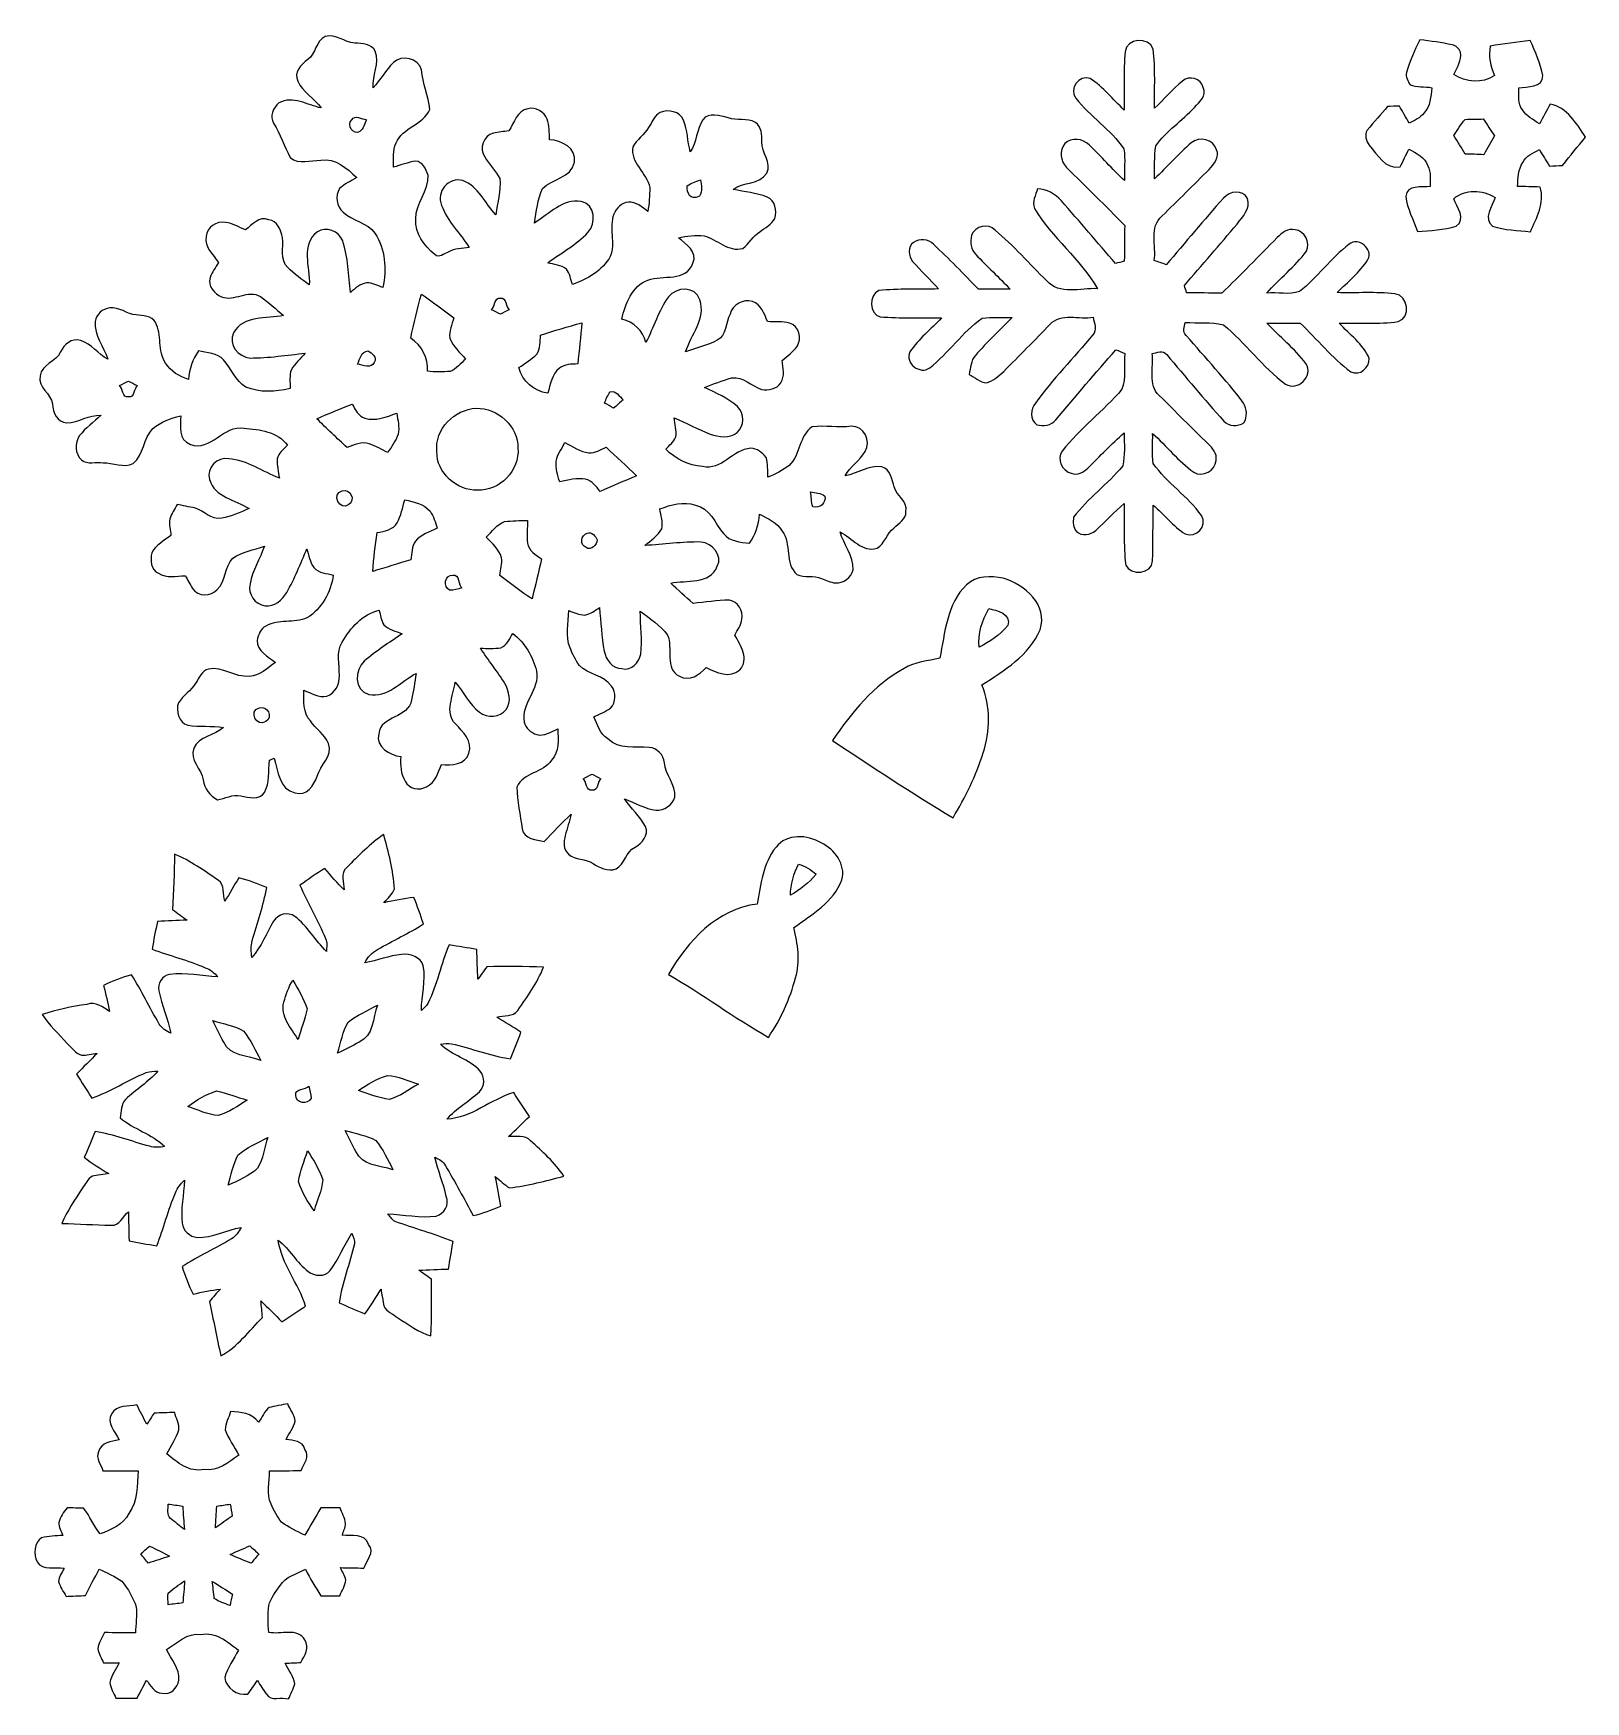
# Model space of a CAD drawing. Header units: centimetres. Extents: x -15.5 to 15.6, y -16.7 to 16.7.
import ezdxf

# ---------------------------------------------------------------- set-up
doc = ezdxf.new("R2010")
doc.units = ezdxf.units.CM
doc.header["$MEASUREMENT"] = 0
doc.layers.add('Camada 1', color=7, linetype='Continuous')

msp = doc.modelspace()

# ---------------------------------------------------------------- linework, layer by layer
at = {"layer": 'Camada 1', "color": 177}
for points, knots in [([(-9.64318, 16.59467), (-9.4301, 16.65887), (-9.25865, 16.47649), (-9.05263, 16.46449), (-9.05263, 16.46449), (-8.91152, 16.45109), (-8.70903, 16.4585), (-8.64059, 16.30045), (-8.64059, 16.30045), (-8.55239, 16.05527), (-8.70091, 15.81715), (-8.6868, 15.57091), (-8.6868, 15.57091), (-8.54181, 15.73177), (-8.42963, 15.92051), (-8.27899, 16.07608), (-8.27899, 16.07608), (-8.1213, 16.23766), (-7.76323, 16.15934), (-7.71878, 15.93003), (-7.71878, 15.93003), (-7.69373, 15.6591), (-7.57308, 15.40757), (-7.55297, 15.13734), (-7.55297, 15.13734), (-7.67609, 14.82972), (-8.10366, 14.77751), (-8.22431, 14.46636), (-8.22431, 14.46636), (-8.30368, 14.31678), (-8.26311, 14.14039), (-8.27652, 13.97847), (-8.27652, 13.97847), (-8.13082, 14.02645), (-7.98477, 14.07689), (-7.83308, 14.10335), (-7.83308, 14.10335), (-7.69267, 14.08924), (-7.62917, 13.9379), (-7.58613, 13.82325), (-7.58613, 13.82325), (-7.56497, 13.50539), (-7.83273, 13.26127), (-7.83131, 12.94659), (-7.83131, 12.94659), (-7.85848, 12.65661), (-7.65422, 12.41108), (-7.45102, 12.23151), (-7.45102, 12.23151), (-7.36424, 12.14931), (-7.2644, 12.25656), (-7.17973, 12.28302), (-7.17973, 12.28302), (-7.05309, 12.35781), (-6.9028, 12.35463), (-6.76099, 12.37192), (-6.76099, 12.37192), (-6.93702, 12.65767), (-7.20372, 12.89544), (-7.31414, 13.21788), (-7.31414, 13.21788), (-7.43338, 13.48317), (-7.17374, 13.79749), (-6.88975, 13.71247), (-6.88975, 13.71247), (-6.57507, 13.595), (-6.44772, 13.26162), (-6.23111, 13.02985), (-6.23111, 13.02985), (-6.20042, 13.26903), (-6.12599, 13.50963), (-6.14856, 13.75198), (-6.14856, 13.75198), (-6.22547, 13.91073), (-6.36799, 14.02821), (-6.44878, 14.18555), (-6.44878, 14.18555), (-6.56731, 14.34783), (-6.47771, 14.62017), (-6.27874, 14.66427), (-6.27874, 14.66427), (-6.17679, 14.68649), (-6.07201, 14.69425), (-5.96794, 14.70554), (-5.96794, 14.70554), (-5.86564, 14.86958), (-5.80108, 15.11159), (-5.58765, 15.15216), (-5.58765, 15.15216), (-5.43207, 15.18638), (-5.25851, 15.0936), (-5.20171, 14.94402), (-5.20171, 14.94402), (-5.15408, 14.81279), (-5.16255, 14.66921), (-5.15338, 14.53162), (-5.15338, 14.53162), (-4.91737, 14.51751), (-4.60516, 14.36688), (-4.65737, 14.08077), (-4.65737, 14.08077), (-4.7244, 13.75869), (-5.10258, 13.75692), (-5.29696, 13.55408), (-5.29696, 13.55408), (-5.39221, 13.33712), (-5.41796, 13.09617), (-5.45853, 12.8644), (-5.45853, 12.8644), (-5.16114, 13.03796), (-4.8955, 13.35828), (-4.51944, 13.29549), (-4.51944, 13.29549), (-4.24533, 13.2394), (-4.20829, 12.85452), (-4.3875, 12.67707), (-4.3875, 12.67707), (-4.61504, 12.42695), (-4.92054, 12.2682), (-5.19077, 12.06959), (-5.19077, 12.06959), (-5.06871, 12.03184), (-4.91913, 12.02902), (-4.81612, 11.94082), (-4.81612, 11.94082), (-4.74416, 11.85545), (-4.73393, 11.73939), (-4.69653, 11.63708), (-4.69653, 11.63708), (-4.39455, 11.73621), (-4.10245, 11.91401), (-3.93912, 12.19482), (-3.93912, 12.19482), (-3.83328, 12.46364), (-3.96875, 12.77056), (-3.86856, 13.04114), (-3.86856, 13.04114), (-3.81176, 13.15473), (-3.71546, 13.27679), (-3.57717, 13.27961), (-3.57717, 13.27961), (-3.42336, 13.29302), (-3.29741, 13.18683), (-3.18629, 13.09511), (-3.18629, 13.09511), (-3.1623, 13.25421), (-3.14925, 13.41579), (-3.14995, 13.57665), (-3.14995, 13.57665), (-3.20675, 13.87087), (-3.54224, 14.06631), (-3.48968, 14.38875), (-3.48968, 14.38875), (-3.41066, 14.53691), (-3.2579, 14.63075), (-3.17465, 14.77716), (-3.17465, 14.77716), (-3.10056, 14.87735), (-3.05929, 15.0174), (-2.94111, 15.07702), (-2.94111, 15.07702), (-2.77601, 15.14405), (-2.54741, 15.09854), (-2.47262, 14.9218), (-2.47262, 14.9218), (-2.39466, 14.7193), (-2.39148, 14.4974), (-2.33962, 14.2875), (-2.33962, 14.2875), (-2.20627, 14.48047), (-2.21262, 14.73341), (-2.08774, 14.92991), (-2.08774, 14.92991), (-1.97273, 15.09007), (-1.74061, 15.00505), (-1.58256, 14.97118), (-1.58256, 14.97118), (-1.40617, 14.90098), (-1.20156, 14.97401), (-1.03364, 14.87664), (-1.03364, 14.87664), (-0.90911, 14.78986), (-0.90311, 14.62299), (-0.90346, 14.48506), (-0.90346, 14.48506), (-0.9204, 14.27163), (-0.69427, 14.07301), (-0.80857, 13.86205), (-0.80857, 13.86205), (-0.95144, 13.62498), (-1.28023, 13.69801), (-1.48026, 13.5382), (-1.48026, 13.5382), (-1.25413, 13.48458), (-1.01494, 13.47258), (-0.79834, 13.38368), (-0.79834, 13.38368), (-0.63465, 13.31771), (-0.60254, 13.11134), (-0.64523, 12.95718), (-0.64523, 12.95718), (-0.71049, 12.83547), (-0.83785, 12.76668), (-0.94756, 12.68977), (-0.94756, 12.68977), (-1.08373, 12.6051), (-1.15746, 12.45129), (-1.28588, 12.35745), (-1.28588, 12.35745), (-1.58044, 12.27385), (-1.7974, 12.54337), (-2.06234, 12.60828), (-2.06234, 12.60828), (-2.23485, 12.62451), (-2.4063, 12.60299), (-2.57493, 12.57124), (-2.57493, 12.57124), (-2.42888, 12.44177), (-2.1784, 12.2876), (-2.286, 12.06006), (-2.286, 12.06006), (-2.43029, 11.67695), (-2.88361, 11.83675), (-3.1877, 11.72316), (-3.1877, 11.72316), (-3.50379, 11.60039), (-3.63784, 11.24691), (-3.71052, 10.94211), (-3.71052, 10.94211), (-3.47098, 10.89166), (-3.28789, 10.70786), (-3.22439, 10.47362), (-3.22439, 10.47362), (-3.07234, 10.7763), (-2.97356, 11.10686), (-2.7753, 11.38485), (-2.7753, 11.38485), (-2.62149, 11.59016), (-2.2292, 11.61027), (-2.14983, 11.32664), (-2.14983, 11.32664), (-2.01507, 10.95199), (-2.32586, 10.6299), (-2.4317, 10.28947), (-2.4317, 10.28947), (-2.21827, 10.35685), (-2.00131, 10.41894), (-1.80023, 10.51736), (-1.80023, 10.51736), (-1.60726, 10.61685), (-1.63795, 10.86944), (-1.5427, 11.03877), (-1.5427, 11.03877), (-1.49331, 11.22539), (-1.27953, 11.35839), (-1.09361, 11.29171), (-1.09361, 11.29171), (-0.91934, 11.23703), (-0.8569, 11.04583), (-0.79269, 10.89307), (-0.79269, 10.89307), (-0.64629, 10.88355), (-0.49601, 10.89731), (-0.35101, 10.86309), (-0.35101, 10.86309), (-0.16334, 10.807), (-0.09525, 10.55229), (-0.20179, 10.39671), (-0.20179, 10.39671), (-0.28258, 10.28524), (-0.39158, 10.19916), (-0.49953, 10.11555), (-0.49953, 10.11555), (-0.48754, 9.96527), (-0.43568, 9.80158), (-0.52881, 9.66646), (-0.52881, 9.66646), (-0.60572, 9.54088), (-0.77788, 9.51406), (-0.91087, 9.53453), (-0.91087, 9.53453), (-1.1176, 9.60085), (-1.27706, 9.80052), (-1.51342, 9.76454), (-1.51342, 9.76454), (-1.69863, 9.71444), (-1.87643, 9.64212), (-2.05528, 9.57404), (-2.05528, 9.57404), (-1.82704, 9.46044), (-1.58397, 9.36449), (-1.391, 9.19233), (-1.391, 9.19233), (-1.24989, 9.05404), (-1.2506, 8.80039), (-1.403, 8.67022), (-1.403, 8.67022), (-1.55434, 8.55028), (-1.76989, 8.58097), (-1.94063, 8.64129), (-1.94063, 8.64129), (-2.18475, 8.74042), (-2.41864, 8.86213), (-2.6603, 8.9655), (-2.6603, 8.9655), (-2.64478, 8.83991), (-2.60985, 8.71185), (-2.62784, 8.5852), (-2.62784, 8.5852), (-2.66912, 8.48501), (-2.75625, 8.41481), (-2.82928, 8.33826), (-2.82928, 8.33826), (-2.62961, 8.14458), (-2.37561, 8.00453), (-2.09268, 7.99359), (-2.09268, 7.99359), (-1.71097, 7.89869), (-1.48766, 8.33579), (-1.12854, 8.3566), (-1.12854, 8.3566), (-1.00365, 8.35413), (-0.89606, 8.27052), (-0.82197, 8.17527), (-0.82197, 8.17527), (-0.77682, 8.04968), (-0.79375, 7.91034), (-0.78669, 7.7784), (-0.78669, 7.7784), (-0.63324, 7.83519), (-0.48895, 7.91457), (-0.35913, 8.01511), (-0.35913, 8.01511), (-0.12947, 8.22643), (-0.16792, 8.6106), (0.10336, 8.78558), (0.10336, 8.78558), (0.36124, 8.82015), (0.62371, 8.76229), (0.88406, 8.79651), (0.88406, 8.79651), (1.13877, 8.81556), (1.28905, 8.49383), (1.16205, 8.29169), (1.16205, 8.29169), (1.05128, 8.11071), (0.86289, 7.99289), (0.76059, 7.80556), (0.76059, 7.80556), (1.01141, 7.84578), (1.23155, 8.02534), (1.49366, 7.98548), (1.49366, 7.98548), (1.66899, 7.94103), (1.69863, 7.72901), (1.74096, 7.58508), (1.74096, 7.58508), (1.78576, 7.39987), (2.01895, 7.30744), (1.97767, 7.08872), (1.97767, 7.08872), (1.98826, 6.93596), (1.82986, 6.85377), (1.73708, 6.76204), (1.73708, 6.76204), (1.58609, 6.66115), (1.56069, 6.44384), (1.39876, 6.35882), (1.39876, 6.35882), (1.09679, 6.26674), (0.90029, 6.56696), (0.65828, 6.68514), (0.65828, 6.68514), (0.73025, 6.42585), (0.93733, 6.20959), (0.91828, 5.92737), (0.91828, 5.92737), (0.89006, 5.76792), (0.72284, 5.65609), (0.5655, 5.66208), (0.5655, 5.66208), (0.46743, 5.67373), (0.37747, 5.71853), (0.28646, 5.75381), (0.28646, 5.75381), (0.13088, 5.82048), (-0.04833, 5.76509), (-0.20426, 5.83001), (-0.20426, 5.83001), (-0.45967, 6.06108), (-0.30762, 6.44031), (-0.49601, 6.70137), (-0.49601, 6.70137), (-0.59337, 6.87493), (-0.78528, 6.94655), (-0.95074, 7.03651), (-0.95074, 7.03651), (-0.96344, 6.82625), (-1.03681, 6.63011), (-1.15217, 6.45583), (-1.15217, 6.45583), (-1.33138, 6.48194), (-1.55293, 6.48899), (-1.67252, 6.64951), (-1.67252, 6.64951), (-1.83974, 6.84777), (-1.94874, 7.1688), (-2.23696, 7.21854), (-2.23696, 7.21854), (-2.47474, 7.30638), (-2.72098, 7.22736), (-2.94605, 7.14304), (-2.94605, 7.14304), (-2.92594, 7.01322), (-2.88466, 6.88058), (-2.90548, 6.74864), (-2.90548, 6.74864), (-2.98979, 6.61141), (-3.12455, 6.51439), (-3.24697, 6.41279), (-3.24697, 6.41279), (-2.87091, 6.42867), (-2.49767, 6.49146), (-2.12055, 6.48159), (-2.12055, 6.48159), (-1.90288, 6.46359), (-1.67887, 6.20995), (-1.7974, 5.99616), (-1.7974, 5.99616), (-1.94204, 5.62575), (-2.4257, 5.72805), (-2.72979, 5.65856), (-2.72979, 5.65856), (-2.58304, 5.52133), (-2.43276, 5.38762), (-2.28212, 5.25392), (-2.28212, 5.25392), (-2.04011, 5.27438), (-1.80058, 5.31918), (-1.55646, 5.31742), (-1.55646, 5.31742), (-1.38783, 5.29096), (-1.27353, 5.10469), (-1.30704, 4.93818), (-1.30704, 4.93818), (-1.31516, 4.82036), (-1.39629, 4.72475), (-1.44463, 4.62104), (-1.44463, 4.62104), (-1.33773, 4.41713), (-1.14723, 4.1275), (-1.34902, 3.9243), (-1.34902, 3.9243), (-1.54446, 3.74262), (-1.81751, 3.8735), (-2.02248, 3.96981), (-2.02248, 3.96981), (-2.15089, 3.82517), (-2.35903, 3.68229), (-2.55305, 3.79554), (-2.55305, 3.79554), (-2.86209, 3.943), (-2.67935, 4.36598), (-2.79224, 4.61892), (-2.79224, 4.61892), (-2.93864, 4.81506), (-3.14572, 4.95265), (-3.34045, 5.09623), (-3.34045, 5.09623), (-3.33587, 4.81048), (-3.296, 4.52296), (-3.32564, 4.23757), (-3.32564, 4.23757), (-3.36479, 4.07035), (-3.5119, 3.90278), (-3.70593, 3.94829), (-3.70593, 3.94829), (-3.89149, 3.94794), (-4.02837, 4.12926), (-4.06153, 4.29895), (-4.06153, 4.29895), (-4.11092, 4.58717), (-4.1275, 4.87927), (-4.15678, 5.16961), (-4.15678, 5.16961), (-4.24815, 5.10999), (-4.33952, 5.03908), (-4.44959, 5.02109), (-4.44959, 5.02109), (-4.56106, 5.01862), (-4.66337, 5.07259), (-4.76568, 5.10893), (-4.76568, 5.10893), (-4.77696, 4.86093), (-4.83799, 4.60022), (-4.7431, 4.36174), (-4.7431, 4.36174), (-4.69583, 4.23898), (-4.6355, 4.12044), (-4.55789, 4.01391), (-4.55789, 4.01391), (-4.38256, 3.81953), (-4.05906, 3.82976), (-3.91689, 3.59798), (-3.91689, 3.59798), (-3.81212, 3.4731), (-3.82623, 3.27625), (-3.93171, 3.15807), (-3.93171, 3.15807), (-4.03719, 3.08716), (-4.15466, 3.03742), (-4.27002, 2.98556), (-4.27002, 2.98556), (-4.18994, 2.82963), (-4.14796, 2.63701), (-3.98498, 2.54212), (-3.98498, 2.54212), (-3.76379, 2.32622), (-3.43888, 2.39219), (-3.16124, 2.37102), (-3.16124, 2.37102), (-2.99967, 2.3622), (-2.87196, 2.22179), (-2.85221, 2.06551), (-2.85221, 2.06551), (-2.84057, 1.81786), (-2.62326, 1.63442), (-2.64936, 1.37971), (-2.64936, 1.37971), (-2.68852, 1.21497), (-2.86173, 1.10561), (-3.02613, 1.11513), (-3.02613, 1.11513), (-3.24908, 1.14723), (-3.44417, 1.26471), (-3.65125, 1.34338), (-3.65125, 1.34338), (-3.52707, 1.14723), (-3.34222, 0.99342), (-3.23427, 0.78705), (-3.23427, 0.78705), (-3.16195, 0.61877), (-3.30271, 0.45508), (-3.44205, 0.37641), (-3.44205, 0.37641), (-3.63079, 0.28822), (-3.64702, 0.04057), (-3.82446, -0.05962), (-3.82446, -0.05962), (-3.99274, -0.11712), (-4.14796, -0.03457), (-4.28449, 0.05045), (-4.28449, 0.05045), (-4.43195, 0.15416), (-4.64185, 0.10583), (-4.77203, 0.23813), (-4.77203, 0.23813), (-4.88985, 0.32491), (-4.86904, 0.48401), (-4.84117, 0.60995), (-4.84117, 0.60995), (-4.80307, 0.75353), (-4.75333, 0.89359), (-4.72123, 1.03823), (-4.72123, 1.03823), (-4.91031, 0.86536), (-5.08282, 0.67557), (-5.25921, 0.49001), (-5.25921, 0.49001), (-5.41584, 0.5267), (-5.66596, 0.53622), (-5.7023, 0.74189), (-5.7023, 0.74189), (-5.74146, 1.01882), (-5.80249, 1.29787), (-5.80708, 1.57692), (-5.80708, 1.57692), (-5.6769, 1.87043), (-5.28355, 1.86196), (-5.11598, 2.11702), (-5.11598, 2.11702), (-4.95618, 2.28565), (-4.98122, 2.52906), (-4.99004, 2.74249), (-4.99004, 2.74249), (-5.12233, 2.68605), (-5.26203, 2.58904), (-5.41161, 2.6289), (-5.41161, 2.6289), (-5.5245, 2.66841), (-5.63704, 2.75731), (-5.66032, 2.87973), (-5.66032, 2.87973), (-5.73793, 3.25155), (-5.33929, 3.52778), (-5.41726, 3.90172), (-5.41726, 3.90172), (-5.49099, 4.19347), (-5.64515, 4.47075), (-5.89209, 4.65138), (-5.89209, 4.65138), (-5.95348, 4.54731), (-6.00393, 4.41219), (-6.12669, 4.36739), (-6.12669, 4.36739), (-6.26216, 4.34446), (-6.40045, 4.35151), (-6.53697, 4.35716), (-6.53697, 4.35716), (-6.37999, 4.11868), (-6.20148, 3.89502), (-6.04802, 3.65443), (-6.04802, 3.65443), (-5.96441, 3.4992), (-5.90832, 3.2826), (-6.02262, 3.1302), (-6.02262, 3.1302), (-6.14045, 2.9658), (-6.40256, 2.95099), (-6.55532, 3.07446), (-6.55532, 3.07446), (-6.7631, 3.23321), (-6.87352, 3.48333), (-7.04356, 3.677), (-7.04356, 3.677), (-7.07319, 3.40536), (-7.26334, 3.07305), (-7.03721, 2.84127), (-7.03721, 2.84127), (-6.88658, 2.69275), (-6.68302, 2.49096), (-6.76769, 2.25601), (-6.76769, 2.25601), (-6.83401, 2.02777), (-7.1187, 2.00836), (-7.31908, 2.02988), (-7.31908, 2.02988), (-7.38152, 1.86231), (-7.44149, 1.66758), (-7.61824, 1.58574), (-7.61824, 1.58574), (-7.7537, 1.50354), (-7.97384, 1.53988), (-8.04192, 1.69404), (-8.04192, 1.69404), (-8.13435, 1.84256), (-8.14211, 2.01895), (-8.13188, 2.18758), (-8.13188, 2.18758), (-8.35307, 2.2225), (-8.636, 2.36926), (-8.5725, 2.64513), (-8.5725, 2.64513), (-8.52981, 3.02048), (-7.96925, 2.95099), (-7.9181, 3.32352), (-7.9181, 3.32352), (-7.87506, 3.49779), (-7.85107, 3.67594), (-7.82602, 3.85339), (-7.82602, 3.85339), (-8.12694, 3.69182), (-8.3947, 3.35774), (-8.77288, 3.43323), (-8.77288, 3.43323), (-9.06568, 3.50696), (-9.05792, 3.92465), (-8.86319, 4.09963), (-8.86319, 4.09963), (-8.62612, 4.30142), (-8.36154, 4.46793), (-8.10683, 4.64644), (-8.10683, 4.64644), (-8.22572, 4.70253), (-8.37988, 4.72087), (-8.47019, 4.82706), (-8.47019, 4.82706), (-8.52593, 4.91419), (-8.53652, 5.0225), (-8.56615, 5.11916), (-8.56615, 5.11916), (-8.89917, 5.03555), (-9.14153, 4.76497), (-9.30451, 4.47534), (-9.30451, 4.47534), (-9.42763, 4.27496), (-9.35461, 4.02766), (-9.3599, 3.80824), (-9.3599, 3.80824), (-9.35249, 3.64067), (-9.44104, 3.45264), (-9.60967, 3.39972), (-9.60967, 3.39972), (-9.77794, 3.36021), (-9.92329, 3.45934), (-10.07251, 3.51473), (-10.07251, 3.51473), (-10.06616, 3.308), (-10.09403, 3.06529), (-9.9381, 2.90089), (-9.9381, 2.90089), (-9.83545, 2.7372), (-9.64741, 2.63772), (-9.57615, 2.45357), (-9.57615, 2.45357), (-9.48267, 2.19463), (-9.74619, 2.02565), (-9.80193, 1.79634), (-9.80193, 1.79634), (-9.8739, 1.60796), (-10.01078, 1.38642), (-10.25102, 1.46509), (-10.25102, 1.46509), (-10.5597, 1.52647), (-10.5918, 1.90959), (-10.66553, 2.15583), (-10.66553, 2.15583), (-10.69728, 2.14242), (-10.72903, 2.12866), (-10.76043, 2.11455), (-10.76043, 2.11455), (-10.78371, 1.90112), (-10.75231, 1.66829), (-10.85638, 1.47249), (-10.85638, 1.47249), (-10.96151, 1.30634), (-11.17353, 1.38007), (-11.33334, 1.40123), (-11.33334, 1.40123), (-11.49385, 1.43792), (-11.64978, 1.3529), (-11.80218, 1.32115), (-11.80218, 1.32115), (-11.94329, 1.41781), (-12.07065, 1.53917), (-12.08652, 1.72226), (-12.08652, 1.72226), (-12.1151, 1.9431), (-12.37051, 2.12478), (-12.27314, 2.35938), (-12.27314, 2.35938), (-12.16801, 2.60068), (-11.85686, 2.60421), (-11.67765, 2.77072), (-11.67765, 2.77072), (-11.91472, 2.80599), (-12.15672, 2.78483), (-12.39414, 2.81587), (-12.39414, 2.81587), (-12.57371, 2.8702), (-12.64003, 3.10444), (-12.58006, 3.26743), (-12.58006, 3.26743), (-12.4834, 3.41383), (-12.32253, 3.50696), (-12.23504, 3.66113), (-12.23504, 3.66113), (-12.16307, 3.76096), (-12.11686, 3.90984), (-11.98069, 3.93806), (-11.98069, 3.93806), (-11.69035, 4.00368), (-11.44976, 3.76484), (-11.16224, 3.79413), (-11.16224, 3.79413), (-10.95481, 3.80259), (-10.79959, 3.95958), (-10.63907, 4.07353), (-10.63907, 4.07353), (-10.78689, 4.19029), (-11.0109, 4.29613), (-11.00808, 4.51379), (-11.00808, 4.51379), (-10.97809, 4.61857), (-10.94281, 4.75403), (-10.83098, 4.79919), (-10.83098, 4.79919), (-10.58016, 4.94877), (-10.26795, 4.8454), (-10.00831, 4.96464), (-10.00831, 4.96464), (-9.70668, 5.14703), (-9.53241, 5.47934), (-9.48126, 5.82048), (-9.48126, 5.82048), (-9.60861, 5.85717), (-9.77688, 5.8547), (-9.86896, 5.97006), (-9.86896, 5.97006), (-9.95468, 6.0766), (-9.96985, 6.22124), (-10.00901, 6.34683), (-10.00901, 6.34683), (-10.13566, 6.05155), (-10.25455, 5.75134), (-10.4133, 5.47123), (-10.4133, 5.47123), (-10.50008, 5.32095), (-10.6613, 5.18583), (-10.84474, 5.207), (-10.84474, 5.207), (-11.04759, 5.22887), (-11.19681, 5.4423), (-11.14672, 5.64409), (-11.14672, 5.64409), (-11.1058, 5.91114), (-10.94317, 6.14221), (-10.86168, 6.39727), (-10.86168, 6.39727), (-11.07228, 6.32495), (-11.30265, 6.28615), (-11.49068, 6.16126), (-11.49068, 6.16126), (-11.66883, 5.99193), (-11.61838, 5.69454), (-11.80888, 5.52944), (-11.80888, 5.52944), (-11.92742, 5.38551), (-12.19553, 5.38833), (-12.29607, 5.55096), (-12.29607, 5.55096), (-12.35005, 5.63421), (-12.39626, 5.7217), (-12.44283, 5.80849), (-12.44283, 5.80849), (-12.6238, 5.80319), (-12.81818, 5.75345), (-12.98258, 5.85541), (-12.98258, 5.85541), (-13.13498, 5.92561), (-13.14979, 6.12493), (-13.1124, 6.26851), (-13.1124, 6.26851), (-13.0302, 6.42338), (-12.86686, 6.50981), (-12.73105, 6.6107), (-12.73105, 6.6107), (-12.74269, 6.72112), (-12.76738, 6.83295), (-12.75609, 6.94337), (-12.75609, 6.94337), (-12.7247, 7.04815), (-12.65308, 7.13564), (-12.60369, 7.23159), (-12.60369, 7.23159), (-12.51761, 7.21501), (-12.34546, 7.1815), (-12.25938, 7.16456), (-12.25938, 7.16456), (-12.07029, 7.10918), (-11.92989, 6.92432), (-11.71434, 6.95784), (-11.71434, 6.95784), (-11.52137, 6.98606), (-11.34675, 7.0806), (-11.16648, 7.15045), (-11.16648, 7.15045), (-11.44235, 7.3219), (-11.85192, 7.37623), (-11.95846, 7.73183), (-11.95846, 7.73183), (-12.01985, 7.95937), (-11.80536, 8.19785), (-11.57146, 8.14705), (-11.57146, 8.14705), (-11.20387, 8.12094), (-10.89448, 7.88882), (-10.5604, 7.75688), (-10.5604, 7.75688), (-10.58333, 7.88529), (-10.60697, 8.01511), (-10.60732, 8.14564), (-10.60732, 8.14564), (-10.57981, 8.26064), (-10.4768, 8.33508), (-10.40024, 8.41798), (-10.40024, 8.41798), (-10.60097, 8.69738), (-10.9541, 8.72949), (-11.26843, 8.76088), (-11.26843, 8.76088), (-11.6773, 8.83779), (-11.92848, 8.28005), (-12.34193, 8.43527), (-12.34193, 8.43527), (-12.58958, 8.52734), (-12.53173, 8.80251), (-12.53596, 9.00889), (-12.53596, 9.00889), (-12.73493, 8.9595), (-12.93213, 8.88541), (-13.09123, 8.75206), (-13.09123, 8.75206), (-13.28208, 8.55698), (-13.2708, 8.22995), (-13.4874, 8.05498), (-13.4874, 8.05498), (-13.67825, 7.95514), (-13.88851, 8.07226), (-14.08853, 8.06697), (-14.08853, 8.06697), (-14.22894, 8.09096), (-14.40145, 8.02534), (-14.5221, 8.12483), (-14.5221, 8.12483), (-14.64945, 8.24618), (-14.66286, 8.46067), (-14.56408, 8.6039), (-14.56408, 8.6039), (-14.44096, 8.76335), (-14.2748, 8.88083), (-14.12981, 9.01841), (-14.12981, 9.01841), (-14.3697, 9.03111), (-14.57678, 8.87554), (-14.81208, 8.86495), (-14.81208, 8.86495), (-15.00329, 8.8773), (-15.1003, 9.07133), (-15.10171, 9.2449), (-15.10171, 9.2449), (-15.12676, 9.46185), (-15.3991, 9.5631), (-15.3476, 9.80687), (-15.3476, 9.80687), (-15.3162, 10.045), (-15.02763, 10.08239), (-14.93943, 10.28488), (-14.93943, 10.28488), (-14.86465, 10.43376), (-14.72495, 10.57205), (-14.5355, 10.51278), (-14.5355, 10.51278), (-14.32807, 10.43905), (-14.18555, 10.24643), (-13.9947, 10.13848), (-13.9947, 10.13848), (-14.07619, 10.39319), (-14.26775, 10.61544), (-14.24728, 10.89695), (-14.24728, 10.89695), (-14.22153, 11.0363), (-14.09771, 11.15131), (-13.95624, 11.16506), (-13.95624, 11.16506), (-13.76151, 11.19329), (-13.6144, 11.03877), (-13.42813, 11.02572), (-13.42813, 11.02572), (-13.2969, 11.00702), (-13.11593, 11.01337), (-13.03973, 10.87826), (-13.03973, 10.87826), (-12.90179, 10.62531), (-13.00692, 10.30288), (-12.83688, 10.05946), (-12.83688, 10.05946), (-12.7374, 9.88942), (-12.55748, 9.79629), (-12.37721, 9.73631), (-12.37721, 9.73631), (-12.3691, 9.94269), (-12.2936, 10.13319), (-12.18177, 10.30429), (-12.18177, 10.30429), (-12.01244, 10.26725), (-11.80289, 10.26689), (-11.67589, 10.1286), (-11.67589, 10.1286), (-11.52737, 9.95151), (-11.43529, 9.7088), (-11.23103, 9.58321), (-11.23103, 9.58321), (-10.9541, 9.46326), (-10.6366, 9.48478), (-10.34768, 9.55111), (-10.34768, 9.55111), (-10.33992, 9.67811), (-10.36779, 9.81428), (-10.32051, 9.93493), (-10.32051, 9.93493), (-10.24467, 10.05593), (-10.13672, 10.15189), (-10.04288, 10.25807), (-10.04288, 10.25807), (-10.41083, 10.22526), (-10.77701, 10.16), (-11.14743, 10.16353), (-11.14743, 10.16353), (-11.38167, 10.18434), (-11.58981, 10.43129), (-11.47939, 10.66694), (-11.47939, 10.66694), (-11.28148, 11.02748), (-10.81617, 10.94176), (-10.47538, 11.01372), (-10.47538, 11.01372), (-10.63131, 11.1379), (-10.77313, 11.28078), (-10.93893, 11.39155), (-10.93893, 11.39155), (-11.18306, 11.54571), (-11.46316, 11.28748), (-11.71716, 11.38731), (-11.71716, 11.38731), (-11.86074, 11.45117), (-12.00291, 11.59863), (-11.94788, 11.77255), (-11.94788, 11.77255), (-11.90308, 11.87909), (-11.84134, 11.97716), (-11.7789, 12.07417), (-11.7789, 12.07417), (-11.88932, 12.23292), (-12.05971, 12.38003), (-12.02902, 12.59452), (-12.02902, 12.59452), (-12.01385, 12.77479), (-11.81982, 12.91273), (-11.64096, 12.87321), (-11.64096, 12.87321), (-11.49491, 12.86616), (-11.37073, 12.7762), (-11.23738, 12.72575), (-11.23738, 12.72575), (-11.10474, 12.83194), (-10.96575, 13.0048), (-10.77489, 12.93072), (-10.77489, 12.93072), (-10.60309, 12.90673), (-10.52654, 12.72505), (-10.50149, 12.5723), (-10.50149, 12.5723), (-10.46798, 12.37051), (-10.55582, 12.13626), (-10.39319, 11.97328), (-10.39319, 11.97328), (-10.26407, 11.84099), (-10.11061, 11.73515), (-9.96139, 11.6265), (-9.96139, 11.6265), (-9.94657, 11.97398), (-10.14589, 12.44388), (-9.79664, 12.68906), (-9.79664, 12.68906), (-9.62201, 12.80901), (-9.37084, 12.694), (-9.29323, 12.51091), (-9.29323, 12.51091), (-9.18598, 12.17613), (-9.17646, 11.82088), (-9.13836, 11.4741), (-9.13836, 11.4741), (-9.0417, 11.55277), (-8.94468, 11.64872), (-8.81521, 11.66671), (-8.81521, 11.66671), (-8.70126, 11.66742), (-8.59649, 11.61239), (-8.49136, 11.57464), (-8.49136, 11.57464), (-8.41093, 11.93976), (-8.44127, 12.34158), (-8.64941, 12.65908), (-8.64941, 12.65908), (-8.80075, 12.8771), (-9.09885, 12.90567), (-9.28441, 13.08206), (-9.28441, 13.08206), (-9.41987, 13.19071), (-9.45268, 13.41085), (-9.35531, 13.55337), (-9.35531, 13.55337), (-9.25865, 13.64933), (-9.12813, 13.70154), (-9.01312, 13.77209), (-9.01312, 13.77209), (-9.20821, 13.9573), (-9.43645, 14.17426), (-9.73067, 14.11887), (-9.73067, 14.11887), (-9.93422, 14.12134), (-10.17094, 14.0275), (-10.34239, 14.17496), (-10.34239, 14.17496), (-10.46833, 14.3951), (-10.53747, 14.64486), (-10.67506, 14.86041), (-10.67506, 14.86041), (-10.76643, 14.99306), (-10.68388, 15.17474), (-10.57205, 15.26575), (-10.57205, 15.26575), (-10.28453, 15.42591), (-10.00301, 15.21813), (-9.72185, 15.16733), (-9.72185, 15.16733), (-9.86649, 15.35571), (-10.08592, 15.4873), (-10.19387, 15.70179), (-10.19387, 15.70179), (-10.27571, 15.87535), (-10.12649, 16.0394), (-9.99455, 16.13429), (-9.99455, 16.13429), (-9.82733, 16.24789), (-9.83439, 16.50647), (-9.64318, 16.59467), (-9.64318, 16.59467), (-9.64318, 16.59467), (-9.64318, 16.59467), (-9.64318, 16.59467)], [0, 0, 0, 0, 0.00358423, 0.00358423, 0.00358423, 0.00358423, 0.00716846, 0.00716846, 0.00716846, 0.00716846, 0.01075269, 0.01075269, 0.01075269, 0.01075269, 0.01433692, 0.01433692, 0.01433692, 0.01433692, 0.01792115, 0.01792115, 0.01792115, 0.01792115, 0.02150538, 0.02150538, 0.02150538, 0.02150538, 0.02508961, 0.02508961, 0.02508961, 0.02508961, 0.02867384, 0.02867384, 0.02867384, 0.02867384, 0.03225806, 0.03225806, 0.03225806, 0.03225806, 0.03584229, 0.03584229, 0.03584229, 0.03584229, 0.03942652, 0.03942652, 0.03942652, 0.03942652, 0.04301075, 0.04301075, 0.04301075, 0.04301075, 0.04659498, 0.04659498, 0.04659498, 0.04659498, 0.05017921, 0.05017921, 0.05017921, 0.05017921, 0.05376344, 0.05376344, 0.05376344, 0.05376344, 0.05734767, 0.05734767, 0.05734767, 0.05734767, 0.0609319, 0.0609319, 0.0609319, 0.0609319, 0.06451613, 0.06451613, 0.06451613, 0.06451613, 0.06810036, 0.06810036, 0.06810036, 0.06810036, 0.07168459, 0.07168459, 0.07168459, 0.07168459, 0.07526882, 0.07526882, 0.07526882, 0.07526882, 0.07885305, 0.07885305, 0.07885305, 0.07885305, 0.08243728, 0.08243728, 0.08243728, 0.08243728, 0.08602151, 0.08602151, 0.08602151, 0.08602151, 0.08960573, 0.08960573, 0.08960573, 0.08960573, 0.09318996, 0.09318996, 0.09318996, 0.09318996, 0.09677419, 0.09677419, 0.09677419, 0.09677419, 0.10035842, 0.10035842, 0.10035842, 0.10035842, 0.10394265, 0.10394265, 0.10394265, 0.10394265, 0.10752688, 0.10752688, 0.10752688, 0.10752688, 0.11111111, 0.11111111, 0.11111111, 0.11111111, 0.11469534, 0.11469534, 0.11469534, 0.11469534, 0.11827957, 0.11827957, 0.11827957, 0.11827957, 0.1218638, 0.1218638, 0.1218638, 0.1218638, 0.12544803, 0.12544803, 0.12544803, 0.12544803, 0.12903226, 0.12903226, 0.12903226, 0.12903226, 0.13261649, 0.13261649, 0.13261649, 0.13261649, 0.13620072, 0.13620072, 0.13620072, 0.13620072, 0.13978495, 0.13978495, 0.13978495, 0.13978495, 0.14336918, 0.14336918, 0.14336918, 0.14336918, 0.14695341, 0.14695341, 0.14695341, 0.14695341, 0.15053763, 0.15053763, 0.15053763, 0.15053763, 0.15412186, 0.15412186, 0.15412186, 0.15412186, 0.15770609, 0.15770609, 0.15770609, 0.15770609, 0.16129032, 0.16129032, 0.16129032, 0.16129032, 0.16487455, 0.16487455, 0.16487455, 0.16487455, 0.16845878, 0.16845878, 0.16845878, 0.16845878, 0.17204301, 0.17204301, 0.17204301, 0.17204301, 0.17562724, 0.17562724, 0.17562724, 0.17562724, 0.17921147, 0.17921147, 0.17921147, 0.17921147, 0.1827957, 0.1827957, 0.1827957, 0.1827957, 0.18637993, 0.18637993, 0.18637993, 0.18637993, 0.18996416, 0.18996416, 0.18996416, 0.18996416, 0.19354839, 0.19354839, 0.19354839, 0.19354839, 0.19713262, 0.19713262, 0.19713262, 0.19713262, 0.20071685, 0.20071685, 0.20071685, 0.20071685, 0.20430108, 0.20430108, 0.20430108, 0.20430108, 0.2078853, 0.2078853, 0.2078853, 0.2078853, 0.21146953, 0.21146953, 0.21146953, 0.21146953, 0.21505376, 0.21505376, 0.21505376, 0.21505376, 0.21863799, 0.21863799, 0.21863799, 0.21863799, 0.22222222, 0.22222222, 0.22222222, 0.22222222, 0.22580645, 0.22580645, 0.22580645, 0.22580645, 0.22939068, 0.22939068, 0.22939068, 0.22939068, 0.23297491, 0.23297491, 0.23297491, 0.23297491, 0.23655914, 0.23655914, 0.23655914, 0.23655914, 0.24014337, 0.24014337, 0.24014337, 0.24014337, 0.2437276, 0.2437276, 0.2437276, 0.2437276, 0.24731183, 0.24731183, 0.24731183, 0.24731183, 0.25089606, 0.25089606, 0.25089606, 0.25089606, 0.25448029, 0.25448029, 0.25448029, 0.25448029, 0.25806452, 0.25806452, 0.25806452, 0.25806452, 0.26164875, 0.26164875, 0.26164875, 0.26164875, 0.26523297, 0.26523297, 0.26523297, 0.26523297, 0.2688172, 0.2688172, 0.2688172, 0.2688172, 0.27240143, 0.27240143, 0.27240143, 0.27240143, 0.27598566, 0.27598566, 0.27598566, 0.27598566, 0.27956989, 0.27956989, 0.27956989, 0.27956989, 0.28315412, 0.28315412, 0.28315412, 0.28315412, 0.28673835, 0.28673835, 0.28673835, 0.28673835, 0.29032258, 0.29032258, 0.29032258, 0.29032258, 0.29390681, 0.29390681, 0.29390681, 0.29390681, 0.29749104, 0.29749104, 0.29749104, 0.29749104, 0.30107527, 0.30107527, 0.30107527, 0.30107527, 0.3046595, 0.3046595, 0.3046595, 0.3046595, 0.30824373, 0.30824373, 0.30824373, 0.30824373, 0.31182796, 0.31182796, 0.31182796, 0.31182796, 0.31541219, 0.31541219, 0.31541219, 0.31541219, 0.31899642, 0.31899642, 0.31899642, 0.31899642, 0.32258065, 0.32258065, 0.32258065, 0.32258065, 0.32616487, 0.32616487, 0.32616487, 0.32616487, 0.3297491, 0.3297491, 0.3297491, 0.3297491, 0.33333333, 0.33333333, 0.33333333, 0.33333333, 0.33691756, 0.33691756, 0.33691756, 0.33691756, 0.34050179, 0.34050179, 0.34050179, 0.34050179, 0.34408602, 0.34408602, 0.34408602, 0.34408602, 0.34767025, 0.34767025, 0.34767025, 0.34767025, 0.35125448, 0.35125448, 0.35125448, 0.35125448, 0.35483871, 0.35483871, 0.35483871, 0.35483871, 0.35842294, 0.35842294, 0.35842294, 0.35842294, 0.36200717, 0.36200717, 0.36200717, 0.36200717, 0.3655914, 0.3655914, 0.3655914, 0.3655914, 0.36917563, 0.36917563, 0.36917563, 0.36917563, 0.37275986, 0.37275986, 0.37275986, 0.37275986, 0.37634409, 0.37634409, 0.37634409, 0.37634409, 0.37992832, 0.37992832, 0.37992832, 0.37992832, 0.38351254, 0.38351254, 0.38351254, 0.38351254, 0.38709677, 0.38709677, 0.38709677, 0.38709677, 0.390681, 0.390681, 0.390681, 0.390681, 0.39426523, 0.39426523, 0.39426523, 0.39426523, 0.39784946, 0.39784946, 0.39784946, 0.39784946, 0.40143369, 0.40143369, 0.40143369, 0.40143369, 0.40501792, 0.40501792, 0.40501792, 0.40501792, 0.40860215, 0.40860215, 0.40860215, 0.40860215, 0.41218638, 0.41218638, 0.41218638, 0.41218638, 0.41577061, 0.41577061, 0.41577061, 0.41577061, 0.41935484, 0.41935484, 0.41935484, 0.41935484, 0.42293907, 0.42293907, 0.42293907, 0.42293907, 0.4265233, 0.4265233, 0.4265233, 0.4265233, 0.43010753, 0.43010753, 0.43010753, 0.43010753, 0.43369176, 0.43369176, 0.43369176, 0.43369176, 0.43727599, 0.43727599, 0.43727599, 0.43727599, 0.44086022, 0.44086022, 0.44086022, 0.44086022, 0.44444444, 0.44444444, 0.44444444, 0.44444444, 0.44802867, 0.44802867, 0.44802867, 0.44802867, 0.4516129, 0.4516129, 0.4516129, 0.4516129, 0.45519713, 0.45519713, 0.45519713, 0.45519713, 0.45878136, 0.45878136, 0.45878136, 0.45878136, 0.46236559, 0.46236559, 0.46236559, 0.46236559, 0.46594982, 0.46594982, 0.46594982, 0.46594982, 0.46953405, 0.46953405, 0.46953405, 0.46953405, 0.47311828, 0.47311828, 0.47311828, 0.47311828, 0.47670251, 0.47670251, 0.47670251, 0.47670251, 0.48028674, 0.48028674, 0.48028674, 0.48028674, 0.48387097, 0.48387097, 0.48387097, 0.48387097, 0.4874552, 0.4874552, 0.4874552, 0.4874552, 0.49103943, 0.49103943, 0.49103943, 0.49103943, 0.49462366, 0.49462366, 0.49462366, 0.49462366, 0.49820789, 0.49820789, 0.49820789, 0.49820789, 0.50179211, 0.50179211, 0.50179211, 0.50179211, 0.50537634, 0.50537634, 0.50537634, 0.50537634, 0.50896057, 0.50896057, 0.50896057, 0.50896057, 0.5125448, 0.5125448, 0.5125448, 0.5125448, 0.51612903, 0.51612903, 0.51612903, 0.51612903, 0.51971326, 0.51971326, 0.51971326, 0.51971326, 0.52329749, 0.52329749, 0.52329749, 0.52329749, 0.52688172, 0.52688172, 0.52688172, 0.52688172, 0.53046595, 0.53046595, 0.53046595, 0.53046595, 0.53405018, 0.53405018, 0.53405018, 0.53405018, 0.53763441, 0.53763441, 0.53763441, 0.53763441, 0.54121864, 0.54121864, 0.54121864, 0.54121864, 0.54480287, 0.54480287, 0.54480287, 0.54480287, 0.5483871, 0.5483871, 0.5483871, 0.5483871, 0.55197133, 0.55197133, 0.55197133, 0.55197133, 0.55555556, 0.55555556, 0.55555556, 0.55555556, 0.55913978, 0.55913978, 0.55913978, 0.55913978, 0.56272401, 0.56272401, 0.56272401, 0.56272401, 0.56630824, 0.56630824, 0.56630824, 0.56630824, 0.56989247, 0.56989247, 0.56989247, 0.56989247, 0.5734767, 0.5734767, 0.5734767, 0.5734767, 0.57706093, 0.57706093, 0.57706093, 0.57706093, 0.58064516, 0.58064516, 0.58064516, 0.58064516, 0.58422939, 0.58422939, 0.58422939, 0.58422939, 0.58781362, 0.58781362, 0.58781362, 0.58781362, 0.59139785, 0.59139785, 0.59139785, 0.59139785, 0.59498208, 0.59498208, 0.59498208, 0.59498208, 0.59856631, 0.59856631, 0.59856631, 0.59856631, 0.60215054, 0.60215054, 0.60215054, 0.60215054, 0.60573477, 0.60573477, 0.60573477, 0.60573477, 0.609319, 0.609319, 0.609319, 0.609319, 0.61290323, 0.61290323, 0.61290323, 0.61290323, 0.61648746, 0.61648746, 0.61648746, 0.61648746, 0.62007168, 0.62007168, 0.62007168, 0.62007168, 0.62365591, 0.62365591, 0.62365591, 0.62365591, 0.62724014, 0.62724014, 0.62724014, 0.62724014, 0.63082437, 0.63082437, 0.63082437, 0.63082437, 0.6344086, 0.6344086, 0.6344086, 0.6344086, 0.63799283, 0.63799283, 0.63799283, 0.63799283, 0.64157706, 0.64157706, 0.64157706, 0.64157706, 0.64516129, 0.64516129, 0.64516129, 0.64516129, 0.64874552, 0.64874552, 0.64874552, 0.64874552, 0.65232975, 0.65232975, 0.65232975, 0.65232975, 0.65591398, 0.65591398, 0.65591398, 0.65591398, 0.65949821, 0.65949821, 0.65949821, 0.65949821, 0.66308244, 0.66308244, 0.66308244, 0.66308244, 0.66666667, 0.66666667, 0.66666667, 0.66666667, 0.6702509, 0.6702509, 0.6702509, 0.6702509, 0.67383513, 0.67383513, 0.67383513, 0.67383513, 0.67741935, 0.67741935, 0.67741935, 0.67741935, 0.68100358, 0.68100358, 0.68100358, 0.68100358, 0.68458781, 0.68458781, 0.68458781, 0.68458781, 0.68817204, 0.68817204, 0.68817204, 0.68817204, 0.69175627, 0.69175627, 0.69175627, 0.69175627, 0.6953405, 0.6953405, 0.6953405, 0.6953405, 0.69892473, 0.69892473, 0.69892473, 0.69892473, 0.70250896, 0.70250896, 0.70250896, 0.70250896, 0.70609319, 0.70609319, 0.70609319, 0.70609319, 0.70967742, 0.70967742, 0.70967742, 0.70967742, 0.71326165, 0.71326165, 0.71326165, 0.71326165, 0.71684588, 0.71684588, 0.71684588, 0.71684588, 0.72043011, 0.72043011, 0.72043011, 0.72043011, 0.72401434, 0.72401434, 0.72401434, 0.72401434, 0.72759857, 0.72759857, 0.72759857, 0.72759857, 0.7311828, 0.7311828, 0.7311828, 0.7311828, 0.73476703, 0.73476703, 0.73476703, 0.73476703, 0.73835125, 0.73835125, 0.73835125, 0.73835125, 0.74193548, 0.74193548, 0.74193548, 0.74193548, 0.74551971, 0.74551971, 0.74551971, 0.74551971, 0.74910394, 0.74910394, 0.74910394, 0.74910394, 0.75268817, 0.75268817, 0.75268817, 0.75268817, 0.7562724, 0.7562724, 0.7562724, 0.7562724, 0.75985663, 0.75985663, 0.75985663, 0.75985663, 0.76344086, 0.76344086, 0.76344086, 0.76344086, 0.76702509, 0.76702509, 0.76702509, 0.76702509, 0.77060932, 0.77060932, 0.77060932, 0.77060932, 0.77419355, 0.77419355, 0.77419355, 0.77419355, 0.77777778, 0.77777778, 0.77777778, 0.77777778, 0.78136201, 0.78136201, 0.78136201, 0.78136201, 0.78494624, 0.78494624, 0.78494624, 0.78494624, 0.78853047, 0.78853047, 0.78853047, 0.78853047, 0.7921147, 0.7921147, 0.7921147, 0.7921147, 0.79569892, 0.79569892, 0.79569892, 0.79569892, 0.79928315, 0.79928315, 0.79928315, 0.79928315, 0.80286738, 0.80286738, 0.80286738, 0.80286738, 0.80645161, 0.80645161, 0.80645161, 0.80645161, 0.81003584, 0.81003584, 0.81003584, 0.81003584, 0.81362007, 0.81362007, 0.81362007, 0.81362007, 0.8172043, 0.8172043, 0.8172043, 0.8172043, 0.82078853, 0.82078853, 0.82078853, 0.82078853, 0.82437276, 0.82437276, 0.82437276, 0.82437276, 0.82795699, 0.82795699, 0.82795699, 0.82795699, 0.83154122, 0.83154122, 0.83154122, 0.83154122, 0.83512545, 0.83512545, 0.83512545, 0.83512545, 0.83870968, 0.83870968, 0.83870968, 0.83870968, 0.84229391, 0.84229391, 0.84229391, 0.84229391, 0.84587814, 0.84587814, 0.84587814, 0.84587814, 0.84946237, 0.84946237, 0.84946237, 0.84946237, 0.85304659, 0.85304659, 0.85304659, 0.85304659, 0.85663082, 0.85663082, 0.85663082, 0.85663082, 0.86021505, 0.86021505, 0.86021505, 0.86021505, 0.86379928, 0.86379928, 0.86379928, 0.86379928, 0.86738351, 0.86738351, 0.86738351, 0.86738351, 0.87096774, 0.87096774, 0.87096774, 0.87096774, 0.87455197, 0.87455197, 0.87455197, 0.87455197, 0.8781362, 0.8781362, 0.8781362, 0.8781362, 0.88172043, 0.88172043, 0.88172043, 0.88172043, 0.88530466, 0.88530466, 0.88530466, 0.88530466, 0.88888889, 0.88888889, 0.88888889, 0.88888889, 0.89247312, 0.89247312, 0.89247312, 0.89247312, 0.89605735, 0.89605735, 0.89605735, 0.89605735, 0.89964158, 0.89964158, 0.89964158, 0.89964158, 0.90322581, 0.90322581, 0.90322581, 0.90322581, 0.90681004, 0.90681004, 0.90681004, 0.90681004, 0.91039427, 0.91039427, 0.91039427, 0.91039427, 0.91397849, 0.91397849, 0.91397849, 0.91397849, 0.91756272, 0.91756272, 0.91756272, 0.91756272, 0.92114695, 0.92114695, 0.92114695, 0.92114695, 0.92473118, 0.92473118, 0.92473118, 0.92473118, 0.92831541, 0.92831541, 0.92831541, 0.92831541, 0.93189964, 0.93189964, 0.93189964, 0.93189964, 0.93548387, 0.93548387, 0.93548387, 0.93548387, 0.9390681, 0.9390681, 0.9390681, 0.9390681, 0.94265233, 0.94265233, 0.94265233, 0.94265233, 0.94623656, 0.94623656, 0.94623656, 0.94623656, 0.94982079, 0.94982079, 0.94982079, 0.94982079, 0.95340502, 0.95340502, 0.95340502, 0.95340502, 0.95698925, 0.95698925, 0.95698925, 0.95698925, 0.96057348, 0.96057348, 0.96057348, 0.96057348, 0.96415771, 0.96415771, 0.96415771, 0.96415771, 0.96774194, 0.96774194, 0.96774194, 0.96774194, 0.97132616, 0.97132616, 0.97132616, 0.97132616, 0.97491039, 0.97491039, 0.97491039, 0.97491039, 0.97849462, 0.97849462, 0.97849462, 0.97849462, 0.98207885, 0.98207885, 0.98207885, 0.98207885, 0.98566308, 0.98566308, 0.98566308, 0.98566308, 0.98924731, 0.98924731, 0.98924731, 0.98924731, 0.99283154, 0.99283154, 0.99283154, 0.99283154, 1, 1, 1, 1]), ([(6.36341, 16.28775), (6.38669, 16.56398), (6.84001, 16.59749), (6.92432, 16.34596), (6.92432, 16.34596), (6.97301, 15.95402), (6.94725, 15.55644), (6.9536, 15.16168), (6.9536, 15.16168), (7.13987, 15.34125), (7.31132, 15.53669), (7.50888, 15.7039), (7.50888, 15.7039), (7.64223, 15.82314), (7.88635, 15.75717), (7.9248, 15.57867), (7.9248, 15.57867), (8.00453, 15.40651), (7.84895, 15.28833), (7.7537, 15.17756), (7.7537, 15.17756), (7.50605, 14.9098), (7.18538, 14.70836), (6.97618, 14.40674), (6.97618, 14.40674), (6.94831, 14.18872), (6.94937, 13.96859), (6.94902, 13.74916), (6.94902, 13.74916), (7.20231, 13.98058), (7.42562, 14.24446), (7.68526, 14.46918), (7.68526, 14.46918), (7.85319, 14.605), (8.13153, 14.54573), (8.19432, 14.32878), (8.19432, 14.32878), (8.25676, 14.1799), (8.13999, 14.03773), (8.04263, 13.93649), (8.04263, 13.93649), (7.73218, 13.62322), (7.41821, 13.31313), (7.10248, 13.00551), (7.10248, 13.00551), (6.84142, 12.79243), (6.99311, 12.40049), (6.94761, 12.11121), (6.94761, 12.11121), (7.02733, 12.08546), (7.10671, 12.0583), (7.18644, 12.03078), (7.18644, 12.03078), (7.57096, 12.47281), (7.93962, 12.92931), (8.33438, 13.36181), (8.33438, 13.36181), (8.44832, 13.50751), (8.71961, 13.53926), (8.81133, 13.35652), (8.81133, 13.35652), (8.88048, 13.15085), (8.71538, 12.9921), (8.60531, 12.84464), (8.60531, 12.84464), (8.25747, 12.43048), (7.90011, 12.02443), (7.54909, 11.61274), (7.54909, 11.61274), (7.56391, 11.56511), (7.57908, 11.51714), (7.59425, 11.46916), (7.59425, 11.46916), (7.82779, 11.46669), (8.06168, 11.46351), (8.29592, 11.45928), (8.29592, 11.45928), (8.67304, 11.82335), (9.03923, 12.19835), (9.40717, 12.57159), (9.40717, 12.57159), (9.50278, 12.66508), (9.61813, 12.76562), (9.76771, 12.72893), (9.76771, 12.72893), (9.95892, 12.70882), (10.07639, 12.46823), (9.9942, 12.30136), (9.9942, 12.30136), (9.7596, 11.99409), (9.45586, 11.74821), (9.19656, 11.46281), (9.19656, 11.46281), (9.41141, 11.48468), (9.64706, 11.41942), (9.8545, 11.49315), (9.8545, 11.49315), (10.21221, 11.77713), (10.48279, 12.15955), (10.84474, 12.43859), (10.84474, 12.43859), (11.03277, 12.59381), (11.33651, 12.34193), (11.22292, 12.13238), (11.22292, 12.13238), (11.05641, 11.88015), (10.81758, 11.68823), (10.60979, 11.47163), (10.60979, 11.47163), (10.99291, 11.45999), (11.38026, 11.49174), (11.76196, 11.44588), (11.76196, 11.44588), (12.02725, 11.41836), (12.08687, 10.97492), (11.8304, 10.89096), (11.8304, 10.89096), (11.43847, 10.84192), (11.04124, 10.86767), (10.64754, 10.86203), (10.64754, 10.86203), (10.85462, 10.63413), (11.12203, 10.44434), (11.25008, 10.15612), (11.25008, 10.15612), (11.25008, 9.97197), (11.07193, 9.79205), (10.87755, 9.89013), (10.87755, 9.89013), (10.5022, 10.16776), (10.20516, 10.53853), (9.86966, 10.86203), (9.86966, 10.86203), (9.6453, 10.86273), (9.42234, 10.86415), (9.19868, 10.86238), (9.19868, 10.86238), (9.45621, 10.58968), (9.75466, 10.35332), (9.98185, 10.05276), (9.98185, 10.05276), (10.14765, 9.80334), (9.80652, 9.48443), (9.57121, 9.64106), (9.57121, 9.64106), (9.1119, 9.98643), (8.77006, 10.46445), (8.32908, 10.82993), (8.32908, 10.82993), (8.08108, 10.88496), (7.8172, 10.86132), (7.56391, 10.87543), (7.56391, 10.87543), (7.55862, 10.79006), (7.50288, 10.68458), (7.58366, 10.61685), (7.58366, 10.61685), (7.96819, 10.16776), (8.37636, 9.73631), (8.73125, 9.26183), (8.73125, 9.26183), (8.80251, 9.14718), (8.81415, 8.98066), (8.73795, 8.86566), (8.73795, 8.86566), (8.61766, 8.78911), (8.43598, 8.79052), (8.33931, 8.9027), (8.33931, 8.9027), (7.94597, 9.33485), (7.5752, 9.78747), (7.19526, 10.23126), (7.19526, 10.23126), (7.1247, 10.33286), (6.99911, 10.26689), (6.9028, 10.25208), (6.9028, 10.25208), (6.94408, 9.98044), (6.81073, 9.62237), (7.04709, 9.41141), (7.04709, 9.41141), (7.37341, 9.09108), (7.69549, 8.76547), (8.02464, 8.44762), (8.02464, 8.44762), (8.11107, 8.3566), (8.2109, 8.25606), (8.18303, 8.11318), (8.18303, 8.11318), (8.17174, 7.90928), (7.91457, 7.76711), (7.73853, 7.88), (7.73853, 7.88), (7.42844, 8.09731), (7.19208, 8.40034), (6.91409, 8.6554), (6.91409, 8.6554), (6.91938, 8.45467), (6.89716, 8.25006), (6.92609, 8.05039), (6.92609, 8.05039), (7.2009, 7.66233), (7.61824, 7.39775), (7.8934, 7.01005), (7.8934, 7.01005), (8.02464, 6.81284), (7.78016, 6.54191), (7.56179, 6.64422), (7.56179, 6.64422), (7.32402, 6.80438), (7.14234, 7.03121), (6.9275, 7.21889), (6.9275, 7.21889), (6.91691, 6.84671), (6.92714, 6.47418), (6.91021, 6.10235), (6.91021, 6.10235), (6.91162, 5.83777), (6.46395, 5.80214), (6.37469, 6.0198), (6.37469, 6.0198), (6.32601, 6.42796), (6.35494, 6.84107), (6.34153, 7.2517), (6.34153, 7.2517), (6.14504, 7.0799), (5.96829, 6.88763), (5.77462, 6.71301), (5.77462, 6.71301), (5.67267, 6.62023), (5.4931, 6.59412), (5.38939, 6.69431), (5.38939, 6.69431), (5.31848, 6.76839), (5.32236, 6.88269), (5.32977, 6.97759), (5.32977, 6.97759), (5.61869, 7.35612), (6.01416, 7.63729), (6.31578, 8.00382), (6.31578, 8.00382), (6.36376, 8.2169), (6.3433, 8.44444), (6.34612, 8.66422), (6.34612, 8.66422), (6.08753, 8.44691), (5.86034, 8.19679), (5.61904, 7.96184), (5.61904, 7.96184), (5.53261, 7.87894), (5.40703, 7.80521), (5.28602, 7.85636), (5.28602, 7.85636), (5.10611, 7.90363), (4.99039, 8.14035), (5.10575, 8.2998), (5.10575, 8.2998), (5.45818, 8.75348), (5.92667, 9.10308), (6.30061, 9.537), (6.30061, 9.537), (6.38493, 9.75995), (6.33166, 10.01995), (6.35494, 10.2556), (6.35494, 10.2556), (6.29603, 10.2803), (6.23782, 10.30499), (6.17996, 10.33004), (6.17996, 10.33004), (5.76827, 9.86966), (5.37528, 9.39341), (4.97417, 8.92422), (4.97417, 8.92422), (4.88597, 8.81027), (4.72758, 8.79757), (4.59564, 8.82721), (4.59564, 8.82721), (4.45699, 8.92916), (4.46193, 9.13941), (4.56953, 9.26289), (4.56953, 9.26289), (4.91808, 9.74266), (5.33718, 10.16565), (5.71288, 10.62355), (5.71288, 10.62355), (5.80849, 10.72409), (5.74322, 10.86379), (5.72523, 10.98056), (5.72523, 10.98056), (5.44901, 10.92694), (5.07471, 11.07722), (4.86198, 10.83769), (4.86198, 10.83769), (4.55613, 10.51983), (4.24427, 10.20763), (3.93347, 9.89471), (3.93347, 9.89471), (3.83011, 9.80828), (3.72851, 9.70245), (3.5941, 9.66999), (3.5941, 9.66999), (3.45934, 9.67211), (3.35598, 9.78323), (3.23956, 9.8358), (3.23956, 9.8358), (3.27237, 9.96209), (3.27131, 10.11308), (3.36762, 10.21503), (3.36762, 10.21503), (3.59516, 10.48456), (3.86468, 10.71492), (4.10316, 10.97456), (4.10316, 10.97456), (3.90208, 10.96786), (3.69852, 10.98832), (3.49956, 10.9594), (3.49956, 10.9594), (3.10691, 10.67823), (2.83069, 10.26442), (2.45286, 9.96633), (2.45286, 9.96633), (2.25884, 9.82275), (1.94945, 10.05664), (2.05811, 10.28912), (2.05811, 10.28912), (2.23203, 10.54523), (2.47721, 10.74244), (2.68993, 10.96504), (2.68993, 10.96504), (2.28, 10.97174), (1.86866, 10.9534), (1.46015, 10.98973), (1.46015, 10.98973), (1.23966, 11.03418), (1.23684, 11.43353), (1.43369, 11.51114), (1.43369, 11.51114), (1.82986, 11.55806), (2.23097, 11.53301), (2.62961, 11.54465), (2.62961, 11.54465), (2.46239, 11.73339), (2.27753, 11.90555), (2.11208, 12.09569), (2.11208, 12.09569), (2.02142, 12.20117), (2.01401, 12.38744), (2.12725, 12.47775), (2.12725, 12.47775), (2.24755, 12.55713), (2.42746, 12.54936), (2.52624, 12.43859), (2.52624, 12.43859), (2.84339, 12.15566), (3.12984, 11.84028), (3.42971, 11.53971), (3.42971, 11.53971), (3.64102, 11.53901), (3.85339, 11.5383), (4.06541, 11.53866), (4.06541, 11.53866), (3.84069, 11.77502), (3.59939, 11.9948), (3.37714, 12.23292), (3.37714, 12.23292), (3.27942, 12.33276), (3.25649, 12.48728), (3.29106, 12.61886), (3.29106, 12.61886), (3.35598, 12.80054), (3.62832, 12.87463), (3.76096, 12.72081), (3.76096, 12.72081), (4.13773, 12.41813), (4.44535, 12.04066), (4.79531, 11.70905), (4.79531, 11.70905), (5.04649, 11.41589), (5.47158, 11.56617), (5.80849, 11.5503), (5.80849, 11.5503), (5.46806, 12.14367), (4.90008, 12.57018), (4.54836, 13.15685), (4.54836, 13.15685), (4.49756, 13.28526), (4.57482, 13.42531), (4.60834, 13.54984), (4.60834, 13.54984), (4.79707, 13.54067), (4.96641, 13.45001), (5.08811, 13.3089), (5.08811, 13.3089), (5.45042, 12.89191), (5.81413, 12.47634), (6.16797, 12.05195), (6.16797, 12.05195), (6.22759, 12.06888), (6.28756, 12.08581), (6.34753, 12.1031), (6.34753, 12.1031), (6.34859, 12.33946), (6.35141, 12.57547), (6.356, 12.81183), (6.356, 12.81183), (5.97606, 13.20835), (5.57777, 13.58688), (5.19254, 13.97776), (5.19254, 13.97776), (5.06201, 14.09806), (5.04508, 14.32066), (5.15832, 14.45648), (5.15832, 14.45648), (5.28884, 14.58595), (5.51991, 14.55244), (5.64339, 14.42791), (5.64339, 14.42791), (5.88469, 14.19543), (6.10729, 13.9439), (6.34929, 13.71177), (6.34929, 13.71177), (6.34048, 13.92343), (6.3754, 14.14039), (6.3373, 14.3503), (6.3373, 14.3503), (6.07025, 14.73376), (5.66738, 14.99764), (5.37598, 15.35924), (5.37598, 15.35924), (5.23169, 15.5515), (5.43631, 15.8369), (5.66561, 15.75753), (5.66561, 15.75753), (5.92314, 15.58466), (6.12034, 15.33807), (6.34436, 15.125), (6.34436, 15.125), (6.35459, 15.51235), (6.32495, 15.90216), (6.36341, 16.28775)], [0, 0, 0, 0, 0.00900901, 0.00900901, 0.00900901, 0.00900901, 0.01801802, 0.01801802, 0.01801802, 0.01801802, 0.02702703, 0.02702703, 0.02702703, 0.02702703, 0.03603604, 0.03603604, 0.03603604, 0.03603604, 0.04504505, 0.04504505, 0.04504505, 0.04504505, 0.05405405, 0.05405405, 0.05405405, 0.05405405, 0.06306306, 0.06306306, 0.06306306, 0.06306306, 0.07207207, 0.07207207, 0.07207207, 0.07207207, 0.08108108, 0.08108108, 0.08108108, 0.08108108, 0.09009009, 0.09009009, 0.09009009, 0.09009009, 0.0990991, 0.0990991, 0.0990991, 0.0990991, 0.10810811, 0.10810811, 0.10810811, 0.10810811, 0.11711712, 0.11711712, 0.11711712, 0.11711712, 0.12612613, 0.12612613, 0.12612613, 0.12612613, 0.13513514, 0.13513514, 0.13513514, 0.13513514, 0.14414414, 0.14414414, 0.14414414, 0.14414414, 0.15315315, 0.15315315, 0.15315315, 0.15315315, 0.16216216, 0.16216216, 0.16216216, 0.16216216, 0.17117117, 0.17117117, 0.17117117, 0.17117117, 0.18018018, 0.18018018, 0.18018018, 0.18018018, 0.18918919, 0.18918919, 0.18918919, 0.18918919, 0.1981982, 0.1981982, 0.1981982, 0.1981982, 0.20720721, 0.20720721, 0.20720721, 0.20720721, 0.21621622, 0.21621622, 0.21621622, 0.21621622, 0.22522523, 0.22522523, 0.22522523, 0.22522523, 0.23423423, 0.23423423, 0.23423423, 0.23423423, 0.24324324, 0.24324324, 0.24324324, 0.24324324, 0.25225225, 0.25225225, 0.25225225, 0.25225225, 0.26126126, 0.26126126, 0.26126126, 0.26126126, 0.27027027, 0.27027027, 0.27027027, 0.27027027, 0.27927928, 0.27927928, 0.27927928, 0.27927928, 0.28828829, 0.28828829, 0.28828829, 0.28828829, 0.2972973, 0.2972973, 0.2972973, 0.2972973, 0.30630631, 0.30630631, 0.30630631, 0.30630631, 0.31531532, 0.31531532, 0.31531532, 0.31531532, 0.32432432, 0.32432432, 0.32432432, 0.32432432, 0.33333333, 0.33333333, 0.33333333, 0.33333333, 0.34234234, 0.34234234, 0.34234234, 0.34234234, 0.35135135, 0.35135135, 0.35135135, 0.35135135, 0.36036036, 0.36036036, 0.36036036, 0.36036036, 0.36936937, 0.36936937, 0.36936937, 0.36936937, 0.37837838, 0.37837838, 0.37837838, 0.37837838, 0.38738739, 0.38738739, 0.38738739, 0.38738739, 0.3963964, 0.3963964, 0.3963964, 0.3963964, 0.40540541, 0.40540541, 0.40540541, 0.40540541, 0.41441441, 0.41441441, 0.41441441, 0.41441441, 0.42342342, 0.42342342, 0.42342342, 0.42342342, 0.43243243, 0.43243243, 0.43243243, 0.43243243, 0.44144144, 0.44144144, 0.44144144, 0.44144144, 0.45045045, 0.45045045, 0.45045045, 0.45045045, 0.45945946, 0.45945946, 0.45945946, 0.45945946, 0.46846847, 0.46846847, 0.46846847, 0.46846847, 0.47747748, 0.47747748, 0.47747748, 0.47747748, 0.48648649, 0.48648649, 0.48648649, 0.48648649, 0.4954955, 0.4954955, 0.4954955, 0.4954955, 0.5045045, 0.5045045, 0.5045045, 0.5045045, 0.51351351, 0.51351351, 0.51351351, 0.51351351, 0.52252252, 0.52252252, 0.52252252, 0.52252252, 0.53153153, 0.53153153, 0.53153153, 0.53153153, 0.54054054, 0.54054054, 0.54054054, 0.54054054, 0.54954955, 0.54954955, 0.54954955, 0.54954955, 0.55855856, 0.55855856, 0.55855856, 0.55855856, 0.56756757, 0.56756757, 0.56756757, 0.56756757, 0.57657658, 0.57657658, 0.57657658, 0.57657658, 0.58558559, 0.58558559, 0.58558559, 0.58558559, 0.59459459, 0.59459459, 0.59459459, 0.59459459, 0.6036036, 0.6036036, 0.6036036, 0.6036036, 0.61261261, 0.61261261, 0.61261261, 0.61261261, 0.62162162, 0.62162162, 0.62162162, 0.62162162, 0.63063063, 0.63063063, 0.63063063, 0.63063063, 0.63963964, 0.63963964, 0.63963964, 0.63963964, 0.64864865, 0.64864865, 0.64864865, 0.64864865, 0.65765766, 0.65765766, 0.65765766, 0.65765766, 0.66666667, 0.66666667, 0.66666667, 0.66666667, 0.67567568, 0.67567568, 0.67567568, 0.67567568, 0.68468468, 0.68468468, 0.68468468, 0.68468468, 0.69369369, 0.69369369, 0.69369369, 0.69369369, 0.7027027, 0.7027027, 0.7027027, 0.7027027, 0.71171171, 0.71171171, 0.71171171, 0.71171171, 0.72072072, 0.72072072, 0.72072072, 0.72072072, 0.72972973, 0.72972973, 0.72972973, 0.72972973, 0.73873874, 0.73873874, 0.73873874, 0.73873874, 0.74774775, 0.74774775, 0.74774775, 0.74774775, 0.75675676, 0.75675676, 0.75675676, 0.75675676, 0.76576577, 0.76576577, 0.76576577, 0.76576577, 0.77477477, 0.77477477, 0.77477477, 0.77477477, 0.78378378, 0.78378378, 0.78378378, 0.78378378, 0.79279279, 0.79279279, 0.79279279, 0.79279279, 0.8018018, 0.8018018, 0.8018018, 0.8018018, 0.81081081, 0.81081081, 0.81081081, 0.81081081, 0.81981982, 0.81981982, 0.81981982, 0.81981982, 0.82882883, 0.82882883, 0.82882883, 0.82882883, 0.83783784, 0.83783784, 0.83783784, 0.83783784, 0.84684685, 0.84684685, 0.84684685, 0.84684685, 0.85585586, 0.85585586, 0.85585586, 0.85585586, 0.86486486, 0.86486486, 0.86486486, 0.86486486, 0.87387387, 0.87387387, 0.87387387, 0.87387387, 0.88288288, 0.88288288, 0.88288288, 0.88288288, 0.89189189, 0.89189189, 0.89189189, 0.89189189, 0.9009009, 0.9009009, 0.9009009, 0.9009009, 0.90990991, 0.90990991, 0.90990991, 0.90990991, 0.91891892, 0.91891892, 0.91891892, 0.91891892, 0.92792793, 0.92792793, 0.92792793, 0.92792793, 0.93693694, 0.93693694, 0.93693694, 0.93693694, 0.94594595, 0.94594595, 0.94594595, 0.94594595, 0.95495495, 0.95495495, 0.95495495, 0.95495495, 0.96396396, 0.96396396, 0.96396396, 0.96396396, 0.97297297, 0.97297297, 0.97297297, 0.97297297, 0.98198198, 0.98198198, 0.98198198, 0.98198198, 1, 1, 1, 1]), ([(12.26185, 16.53046), (12.4781, 16.50436), (12.69436, 16.47543), (12.90743, 16.42851), (12.90743, 16.42851), (12.98469, 16.41334), (13.04537, 16.35478), (13.07641, 16.28387), (13.07641, 16.28387), (13.10252, 16.11701), (13.00762, 15.97695), (12.94024, 15.83549), (12.94024, 15.83549), (13.18295, 15.67427), (13.5061, 15.65099), (13.75798, 15.81362), (13.75798, 15.81362), (13.6719, 15.99953), (13.62992, 16.20273), (13.6712, 16.40452), (13.6712, 16.40452), (13.93613, 16.44438), (14.20072, 16.48495), (14.46742, 16.51882), (14.46742, 16.51882), (14.56972, 16.29093), (14.67273, 16.05774), (14.72495, 15.81326), (14.72495, 15.81326), (14.72565, 15.56561), (14.40568, 15.59736), (14.2427, 15.56808), (14.2427, 15.56808), (14.24764, 15.41921), (14.2113, 15.25235), (14.31466, 15.12817), (14.31466, 15.12817), (14.39333, 14.998), (14.53621, 14.93167), (14.65756, 14.84736), (14.65756, 14.84736), (14.72706, 14.98036), (14.79832, 15.11194), (14.86888, 15.24494), (14.86888, 15.24494), (15.21107, 15.18638), (15.39734, 14.84489), (15.57902, 14.58278), (15.57902, 14.58278), (15.42239, 14.3958), (15.26434, 14.21024), (15.11865, 14.01516), (15.11865, 14.01516), (15.02975, 14.01163), (14.9419, 14.00845), (14.85406, 14.00493), (14.85406, 14.00493), (14.78598, 14.11393), (14.71895, 14.22259), (14.65298, 14.3323), (14.65298, 14.3323), (14.5288, 14.2681), (14.38663, 14.20989), (14.32137, 14.07619), (14.32137, 14.07619), (14.22612, 13.93437), (14.2307, 13.7608), (14.21306, 13.59747), (14.21306, 13.59747), (14.36405, 13.59218), (14.5161, 13.58759), (14.6685, 13.58371), (14.6685, 13.58371), (14.76551, 13.27115), (14.59653, 12.96811), (14.47236, 12.68695), (14.47236, 12.68695), (14.22083, 12.72046), (13.95624, 12.71623), (13.71459, 12.80054), (13.71459, 12.80054), (13.5255, 12.94695), (13.70471, 13.20483), (13.76892, 13.37592), (13.76892, 13.37592), (13.5068, 13.53432), (13.17625, 13.55125), (12.93918, 13.35017), (12.93918, 13.35017), (13.00798, 13.18331), (13.18895, 12.94412), (12.99069, 12.79948), (12.99069, 12.79948), (12.73916, 12.72858), (12.47316, 12.71446), (12.21317, 12.69295), (12.21317, 12.69295), (12.13344, 12.92543), (12.00856, 13.1505), (11.97892, 13.39533), (11.97892, 13.39533), (12.00009, 13.63945), (12.29889, 13.56925), (12.46823, 13.59711), (12.46823, 13.59711), (12.46752, 13.73505), (12.48833, 13.88004), (12.42201, 14.0074), (12.42201, 14.0074), (12.36557, 14.18308), (12.18636, 14.25822), (12.04172, 14.345), (12.04172, 14.345), (11.98316, 14.22576), (11.92565, 14.10688), (11.86956, 13.98658), (11.86956, 13.98658), (11.56159, 13.93472), (11.41624, 14.22753), (11.24761, 14.42261), (11.24761, 14.42261), (11.19293, 14.50481), (11.14178, 14.63287), (11.21022, 14.7193), (11.21022, 14.7193), (11.33651, 14.88581), (11.48539, 15.03363), (11.61697, 15.19626), (11.61697, 15.19626), (11.67553, 15.19837), (11.79336, 15.20261), (11.85228, 15.20472), (11.85228, 15.20472), (11.91719, 15.09183), (11.9821, 14.97789), (12.04701, 14.86429), (12.04701, 14.86429), (12.15602, 14.91509), (12.26961, 14.9666), (12.34581, 15.06573), (12.34581, 15.06573), (12.47987, 15.20155), (12.47563, 15.39522), (12.50139, 15.57091), (12.50139, 15.57091), (12.3571, 15.60019), (12.20223, 15.57585), (12.065, 15.63053), (12.065, 15.63053), (12.02267, 15.7032), (11.9694, 15.78892), (11.99727, 15.87606), (11.99727, 15.87606), (12.06041, 16.1029), (12.15496, 16.32056), (12.26185, 16.53046), (12.26185, 16.53046), (12.26185, 16.53046), (12.26185, 16.53046), (12.26185, 16.53046)], [0, 0, 0, 0, 0.02439024, 0.02439024, 0.02439024, 0.02439024, 0.04878049, 0.04878049, 0.04878049, 0.04878049, 0.07317073, 0.07317073, 0.07317073, 0.07317073, 0.09756098, 0.09756098, 0.09756098, 0.09756098, 0.12195122, 0.12195122, 0.12195122, 0.12195122, 0.14634146, 0.14634146, 0.14634146, 0.14634146, 0.17073171, 0.17073171, 0.17073171, 0.17073171, 0.19512195, 0.19512195, 0.19512195, 0.19512195, 0.2195122, 0.2195122, 0.2195122, 0.2195122, 0.24390244, 0.24390244, 0.24390244, 0.24390244, 0.26829268, 0.26829268, 0.26829268, 0.26829268, 0.29268293, 0.29268293, 0.29268293, 0.29268293, 0.31707317, 0.31707317, 0.31707317, 0.31707317, 0.34146341, 0.34146341, 0.34146341, 0.34146341, 0.36585366, 0.36585366, 0.36585366, 0.36585366, 0.3902439, 0.3902439, 0.3902439, 0.3902439, 0.41463415, 0.41463415, 0.41463415, 0.41463415, 0.43902439, 0.43902439, 0.43902439, 0.43902439, 0.46341463, 0.46341463, 0.46341463, 0.46341463, 0.48780488, 0.48780488, 0.48780488, 0.48780488, 0.51219512, 0.51219512, 0.51219512, 0.51219512, 0.53658537, 0.53658537, 0.53658537, 0.53658537, 0.56097561, 0.56097561, 0.56097561, 0.56097561, 0.58536585, 0.58536585, 0.58536585, 0.58536585, 0.6097561, 0.6097561, 0.6097561, 0.6097561, 0.63414634, 0.63414634, 0.63414634, 0.63414634, 0.65853659, 0.65853659, 0.65853659, 0.65853659, 0.68292683, 0.68292683, 0.68292683, 0.68292683, 0.70731707, 0.70731707, 0.70731707, 0.70731707, 0.73170732, 0.73170732, 0.73170732, 0.73170732, 0.75609756, 0.75609756, 0.75609756, 0.75609756, 0.7804878, 0.7804878, 0.7804878, 0.7804878, 0.80487805, 0.80487805, 0.80487805, 0.80487805, 0.82926829, 0.82926829, 0.82926829, 0.82926829, 0.85365854, 0.85365854, 0.85365854, 0.85365854, 0.87804878, 0.87804878, 0.87804878, 0.87804878, 0.90243902, 0.90243902, 0.90243902, 0.90243902, 0.92682927, 0.92682927, 0.92682927, 0.92682927, 0.95121951, 0.95121951, 0.95121951, 0.95121951, 1, 1, 1, 1]), ([(-9.11119, 14.93167), (-9.22902, 14.83783), (-9.07803, 14.6043), (-8.94891, 14.69778), (-8.94891, 14.69778), (-8.8713, 14.74929), (-8.85825, 14.853), (-8.8198, 14.93167), (-8.8198, 14.93167), (-8.91258, 14.94226), (-9.04416, 15.03539), (-9.11119, 14.93167), (-9.11119, 14.93167), (-9.11119, 14.93167), (-9.11119, 14.93167), (-9.11119, 14.93167)], [0, 0, 0, 0, 0.2, 0.2, 0.2, 0.2, 0.4, 0.4, 0.4, 0.4, 0.6, 0.6, 0.6, 0.6, 1, 1, 1, 1]), ([(12.94236, 14.61276), (13.01856, 14.48964), (13.09582, 14.36617), (13.17025, 14.24129), (13.17025, 14.24129), (13.29514, 14.24199), (13.41861, 14.2367), (13.5442, 14.23141), (13.5442, 14.23141), (13.61158, 14.35841), (13.68072, 14.48435), (13.75481, 14.60782), (13.75481, 14.60782), (13.67896, 14.72036), (13.60417, 14.83254), (13.5315, 14.94614), (13.5315, 14.94614), (13.41085, 14.94085), (13.28879, 14.95249), (13.16955, 14.93661), (13.16955, 14.93661), (13.07747, 14.84171), (13.01785, 14.72071), (12.94236, 14.61276)], [0, 0, 0, 0, 0.14285714, 0.14285714, 0.14285714, 0.14285714, 0.28571429, 0.28571429, 0.28571429, 0.28571429, 0.42857143, 0.42857143, 0.42857143, 0.42857143, 0.57142857, 0.57142857, 0.57142857, 0.57142857, 0.71428571, 0.71428571, 0.71428571, 0.71428571, 1, 1, 1, 1]), ([(-2.39748, 13.60911), (-2.40524, 13.46976), (-2.35514, 13.29972), (-2.15194, 13.4045), (-2.15194, 13.4045), (-2.08492, 13.50186), (-2.11949, 13.62075), (-2.13572, 13.72764), (-2.13572, 13.72764), (-2.22779, 13.68919), (-2.31846, 13.66696), (-2.39748, 13.60911), (-2.39748, 13.60911), (-2.39748, 13.60911), (-2.39748, 13.60911), (-2.39748, 13.60911)], [0, 0, 0, 0, 0.2, 0.2, 0.2, 0.2, 0.4, 0.4, 0.4, 0.4, 0.6, 0.6, 0.6, 0.6, 1, 1, 1, 1]), ([(-7.71913, 11.44376), (-7.79709, 11.15166), (-7.86518, 10.85674), (-7.93256, 10.56181), (-7.93256, 10.56181), (-7.71066, 10.41118), (-7.57908, 10.17058), (-7.59778, 9.89789), (-7.59778, 9.89789), (-7.44573, 9.88342), (-7.29298, 9.88272), (-7.14058, 9.89683), (-7.14058, 9.89683), (-7.01393, 9.94163), (-6.93314, 10.05911), (-6.83401, 10.14342), (-6.83401, 10.14342), (-6.95325, 10.26901), (-7.08413, 10.39636), (-7.1501, 10.55864), (-7.1501, 10.55864), (-7.16844, 10.69834), (-7.11165, 10.83628), (-7.06896, 10.96716), (-7.06896, 10.96716), (-7.28557, 11.12626), (-7.50006, 11.28818), (-7.71913, 11.44376), (-7.71913, 11.44376), (-7.71913, 11.44376), (-7.71913, 11.44376), (-7.71913, 11.44376)], [0, 0, 0, 0, 0.11111111, 0.11111111, 0.11111111, 0.11111111, 0.22222222, 0.22222222, 0.22222222, 0.22222222, 0.33333333, 0.33333333, 0.33333333, 0.33333333, 0.44444444, 0.44444444, 0.44444444, 0.44444444, 0.55555556, 0.55555556, 0.55555556, 0.55555556, 0.66666667, 0.66666667, 0.66666667, 0.66666667, 0.77777778, 0.77777778, 0.77777778, 0.77777778, 1, 1, 1, 1]), ([(-6.31437, 11.13014), (-6.25581, 11.10051), (-6.19689, 11.07017), (-6.13833, 11.04018), (-6.13833, 11.04018), (-6.07977, 11.07017), (-6.02121, 11.10051), (-5.9623, 11.13014), (-5.9623, 11.13014), (-6.02686, 11.17741), (-6.0131, 11.3852), (-6.13833, 11.35945), (-6.13833, 11.35945), (-6.26286, 11.3852), (-6.25122, 11.17741), (-6.31437, 11.13014), (-6.31437, 11.13014), (-6.31437, 11.13014), (-6.31437, 11.13014), (-6.31437, 11.13014)], [0, 0, 0, 0, 0.16666667, 0.16666667, 0.16666667, 0.16666667, 0.33333333, 0.33333333, 0.33333333, 0.33333333, 0.5, 0.5, 0.5, 0.5, 0.66666667, 0.66666667, 0.66666667, 0.66666667, 1, 1, 1, 1]), ([(-5.33365, 10.62002), (-5.34811, 10.49196), (-5.33541, 10.35368), (-5.40808, 10.24114), (-5.40808, 10.24114), (-5.51498, 10.1339), (-5.6455, 10.05523), (-5.77003, 9.97056), (-5.77003, 9.97056), (-5.70124, 9.69045), (-5.46559, 9.51054), (-5.19148, 9.45691), (-5.19148, 9.45691), (-5.1368, 9.63083), (-5.10787, 9.84356), (-4.953, 9.9635), (-4.953, 9.9635), (-4.85105, 10.04358), (-4.71452, 10.04147), (-4.59105, 10.04429), (-4.59105, 10.04429), (-4.56071, 10.3191), (-4.52826, 10.59356), (-4.51062, 10.86908), (-4.51062, 10.86908), (-4.78508, 10.78689), (-5.06271, 10.71351), (-5.33365, 10.62002), (-5.33365, 10.62002), (-5.33365, 10.62002), (-5.33365, 10.62002), (-5.33365, 10.62002)], [0, 0, 0, 0, 0.11111111, 0.11111111, 0.11111111, 0.11111111, 0.22222222, 0.22222222, 0.22222222, 0.22222222, 0.33333333, 0.33333333, 0.33333333, 0.33333333, 0.44444444, 0.44444444, 0.44444444, 0.44444444, 0.55555556, 0.55555556, 0.55555556, 0.55555556, 0.66666667, 0.66666667, 0.66666667, 0.66666667, 0.77777778, 0.77777778, 0.77777778, 0.77777778, 1, 1, 1, 1]), ([(-8.99583, 10.04323), (-8.89247, 10.02136), (-8.72137, 9.94128), (-8.66352, 10.07639), (-8.66352, 10.07639), (-8.59719, 10.17411), (-8.71008, 10.2609), (-8.78699, 10.3057), (-8.78699, 10.3057), (-8.92387, 10.29794), (-8.95315, 10.14483), (-8.99583, 10.04323), (-8.99583, 10.04323), (-8.99583, 10.04323), (-8.99583, 10.04323), (-8.99583, 10.04323)], [0, 0, 0, 0, 0.2, 0.2, 0.2, 0.2, 0.4, 0.4, 0.4, 0.4, 0.6, 0.6, 0.6, 0.6, 1, 1, 1, 1]), ([(-13.75798, 9.6132), (-13.69448, 9.56663), (-13.70683, 9.35778), (-13.58195, 9.38389), (-13.58195, 9.38389), (-13.45706, 9.35778), (-13.47011, 9.56663), (-13.40591, 9.6132), (-13.40591, 9.6132), (-13.46482, 9.64318), (-13.52338, 9.67317), (-13.58195, 9.70315), (-13.58195, 9.70315), (-13.64051, 9.67317), (-13.69942, 9.64318), (-13.75798, 9.6132), (-13.75798, 9.6132), (-13.75798, 9.6132), (-13.75798, 9.6132), (-13.75798, 9.6132)], [0, 0, 0, 0, 0.16666667, 0.16666667, 0.16666667, 0.16666667, 0.33333333, 0.33333333, 0.33333333, 0.33333333, 0.5, 0.5, 0.5, 0.5, 0.66666667, 0.66666667, 0.66666667, 0.66666667, 1, 1, 1, 1]), ([(-3.94123, 9.48796), (-3.99203, 9.41987), (-4.02202, 9.33909), (-4.05589, 9.26183), (-4.05589, 9.26183), (-3.99486, 9.22867), (-3.93347, 9.19515), (-3.87244, 9.16164), (-3.87244, 9.16164), (-3.80753, 9.21561), (-3.74438, 9.27135), (-3.68159, 9.3278), (-3.68159, 9.3278), (-3.75461, 9.398), (-3.82305, 9.51442), (-3.94123, 9.48796), (-3.94123, 9.48796), (-3.94123, 9.48796), (-3.94123, 9.48796), (-3.94123, 9.48796)], [0, 0, 0, 0, 0.16666667, 0.16666667, 0.16666667, 0.16666667, 0.33333333, 0.33333333, 0.33333333, 0.33333333, 0.5, 0.5, 0.5, 0.5, 0.66666667, 0.66666667, 0.66666667, 0.66666667, 1, 1, 1, 1]), ([(-9.8111, 8.94927), (-9.61355, 8.75101), (-9.41, 8.55909), (-9.20221, 8.37177), (-9.20221, 8.37177), (-9.06392, 8.43104), (-8.91681, 8.49489), (-8.76194, 8.44691), (-8.76194, 8.44691), (-8.63247, 8.39964), (-8.51147, 8.33261), (-8.38835, 8.27158), (-8.38835, 8.27158), (-8.31744, 8.39258), (-8.22854, 8.50653), (-8.18056, 8.63882), (-8.18056, 8.63882), (-8.15658, 8.77958), (-8.19115, 8.9221), (-8.21337, 9.06075), (-8.21337, 9.06075), (-8.41551, 8.98349), (-8.63388, 8.89388), (-8.85296, 8.96091), (-8.85296, 8.96091), (-8.98349, 8.99866), (-9.04205, 9.1313), (-9.10131, 9.24066), (-9.10131, 9.24066), (-9.33979, 9.14859), (-9.5758, 9.04946), (-9.8111, 8.94927), (-9.8111, 8.94927), (-9.8111, 8.94927), (-9.8111, 8.94927), (-9.8111, 8.94927)], [0, 0, 0, 0, 0.1, 0.1, 0.1, 0.1, 0.2, 0.2, 0.2, 0.2, 0.3, 0.3, 0.3, 0.3, 0.4, 0.4, 0.4, 0.4, 0.5, 0.5, 0.5, 0.5, 0.6, 0.6, 0.6, 0.6, 0.7, 0.7, 0.7, 0.7, 0.8, 0.8, 0.8, 0.8, 1, 1, 1, 1]), ([(-6.62093, 9.15882), (-7.05309, 9.13871), (-7.46231, 8.73795), (-7.40657, 8.29134), (-7.40657, 8.29134), (-7.4235, 7.86589), (-7.00828, 7.50711), (-6.59694, 7.51875), (-6.59694, 7.51875), (-6.15244, 7.49794), (-5.75169, 7.91739), (-5.78697, 8.35978), (-5.78697, 8.35978), (-5.77533, 8.79581), (-6.1976, 9.16799), (-6.62093, 9.15882), (-6.62093, 9.15882), (-6.62093, 9.15882), (-6.62093, 9.15882), (-6.62093, 9.15882)], [0, 0, 0, 0, 0.16666667, 0.16666667, 0.16666667, 0.16666667, 0.33333333, 0.33333333, 0.33333333, 0.33333333, 0.5, 0.5, 0.5, 0.5, 0.66666667, 0.66666667, 0.66666667, 0.66666667, 1, 1, 1, 1]), ([(-4.84823, 8.47019), (-4.90784, 8.34849), (-5.00204, 8.23701), (-5.02285, 8.09943), (-5.02285, 8.09943), (-5.03202, 7.95655), (-4.99145, 7.81932), (-4.95018, 7.68491), (-4.95018, 7.68491), (-4.78049, 7.72195), (-4.60798, 7.76746), (-4.4323, 7.73818), (-4.4323, 7.73818), (-4.30107, 7.71102), (-4.22381, 7.59072), (-4.14373, 7.49476), (-4.14373, 7.49476), (-3.90102, 7.59919), (-3.65795, 7.70255), (-3.41559, 7.80768), (-3.41559, 7.80768), (-3.61209, 8.00347), (-3.81917, 8.18833), (-4.02202, 8.37741), (-4.02202, 8.37741), (-4.13244, 8.32732), (-4.24462, 8.26241), (-4.36951, 8.26594), (-4.36951, 8.26594), (-4.54554, 8.28358), (-4.69265, 8.39752), (-4.84823, 8.47019), (-4.84823, 8.47019), (-4.84823, 8.47019), (-4.84823, 8.47019), (-4.84823, 8.47019)], [0, 0, 0, 0, 0.1, 0.1, 0.1, 0.1, 0.2, 0.2, 0.2, 0.2, 0.3, 0.3, 0.3, 0.3, 0.4, 0.4, 0.4, 0.4, 0.5, 0.5, 0.5, 0.5, 0.6, 0.6, 0.6, 0.6, 0.7, 0.7, 0.7, 0.7, 0.8, 0.8, 0.8, 0.8, 1, 1, 1, 1]), ([(-9.3024, 7.50535), (-9.53594, 7.44855), (-9.34826, 7.09295), (-9.17116, 7.22983), (-9.17116, 7.22983), (-9.02547, 7.31626), (-9.14435, 7.56144), (-9.3024, 7.50535), (-9.3024, 7.50535), (-9.3024, 7.50535), (-9.3024, 7.50535), (-9.3024, 7.50535)], [0, 0, 0, 0, 0.25, 0.25, 0.25, 0.25, 0.5, 0.5, 0.5, 0.5, 1, 1, 1, 1]), ([(0.07056, 7.48594), (0.08184, 7.38646), (0.08714, 7.28521), (0.11218, 7.18749), (0.11218, 7.18749), (0.25471, 7.14128), (0.38876, 7.26687), (0.35172, 7.40198), (0.35172, 7.40198), (0.27234, 7.46478), (0.16439, 7.46513), (0.07056, 7.48594), (0.07056, 7.48594), (0.07056, 7.48594), (0.07056, 7.48594), (0.07056, 7.48594)], [0, 0, 0, 0, 0.2, 0.2, 0.2, 0.2, 0.4, 0.4, 0.4, 0.4, 0.6, 0.6, 0.6, 0.6, 1, 1, 1, 1]), ([(-8.05039, 7.32473), (-8.09766, 7.17056), (-8.12624, 7.00687), (-8.20349, 6.86364), (-8.20349, 6.86364), (-8.28252, 6.72394), (-8.46314, 6.70101), (-8.60249, 6.66962), (-8.60249, 6.66962), (-8.6427, 6.41244), (-8.67551, 6.15421), (-8.68962, 5.89421), (-8.68962, 5.89421), (-8.43598, 5.97112), (-8.18303, 6.0512), (-7.92833, 6.12599), (-7.92833, 6.12599), (-7.91386, 6.25263), (-7.91069, 6.38916), (-7.83872, 6.49887), (-7.83872, 6.49887), (-7.72795, 6.63293), (-7.55121, 6.68549), (-7.39987, 6.76134), (-7.39987, 6.76134), (-7.44185, 6.87599), (-7.47536, 6.99664), (-7.54521, 7.09789), (-7.54521, 7.09789), (-7.67151, 7.245), (-7.87012, 7.28804), (-8.05039, 7.32473), (-8.05039, 7.32473), (-8.05039, 7.32473), (-8.05039, 7.32473), (-8.05039, 7.32473)], [0, 0, 0, 0, 0.1, 0.1, 0.1, 0.1, 0.2, 0.2, 0.2, 0.2, 0.3, 0.3, 0.3, 0.3, 0.4, 0.4, 0.4, 0.4, 0.5, 0.5, 0.5, 0.5, 0.6, 0.6, 0.6, 0.6, 0.7, 0.7, 0.7, 0.7, 0.8, 0.8, 0.8, 0.8, 1, 1, 1, 1]), ([(-6.05261, 6.89222), (-6.2103, 6.83824), (-6.30449, 6.68514), (-6.42338, 6.57789), (-6.42338, 6.57789), (-6.29955, 6.45936), (-6.16797, 6.33624), (-6.11329, 6.16797), (-6.11329, 6.16797), (-6.10059, 6.04979), (-6.13163, 5.93196), (-6.14751, 5.81484), (-6.14751, 5.81484), (-5.93725, 5.65221), (-5.7277, 5.48781), (-5.50474, 5.34317), (-5.50474, 5.34317), (-5.4356, 5.60846), (-5.37633, 5.87657), (-5.31213, 6.14327), (-5.31213, 6.14327), (-5.4296, 6.22229), (-5.57036, 6.30873), (-5.59576, 6.46042), (-5.59576, 6.46042), (-5.6067, 6.61141), (-5.59823, 6.76204), (-5.59647, 6.91268), (-5.59647, 6.91268), (-5.74887, 6.91198), (-5.90162, 6.90704), (-6.05261, 6.89222), (-6.05261, 6.89222), (-6.05261, 6.89222), (-6.05261, 6.89222), (-6.05261, 6.89222)], [0, 0, 0, 0, 0.1, 0.1, 0.1, 0.1, 0.2, 0.2, 0.2, 0.2, 0.3, 0.3, 0.3, 0.3, 0.4, 0.4, 0.4, 0.4, 0.5, 0.5, 0.5, 0.5, 0.6, 0.6, 0.6, 0.6, 0.7, 0.7, 0.7, 0.7, 0.8, 0.8, 0.8, 0.8, 1, 1, 1, 1]), ([(-4.39843, 6.65727), (-4.5339, 6.6294), (-4.5533, 6.41879), (-4.42278, 6.37046), (-4.42278, 6.37046), (-4.32435, 6.30379), (-4.20405, 6.42726), (-4.19806, 6.52357), (-4.19806, 6.52357), (-4.23192, 6.59448), (-4.30953, 6.69819), (-4.39843, 6.65727), (-4.39843, 6.65727), (-4.39843, 6.65727), (-4.39843, 6.65727), (-4.39843, 6.65727)], [0, 0, 0, 0, 0.2, 0.2, 0.2, 0.2, 0.4, 0.4, 0.4, 0.4, 0.6, 0.6, 0.6, 0.6, 1, 1, 1, 1]), ([(-7.15328, 5.51533), (-7.06931, 5.51603), (-6.98923, 5.54461), (-6.90845, 5.56436), (-6.90845, 5.56436), (-6.98147, 5.60529), (-6.95396, 5.85294), (-7.09048, 5.82083), (-7.09048, 5.82083), (-7.25417, 5.82683), (-7.29086, 5.58447), (-7.15328, 5.51533), (-7.15328, 5.51533), (-7.15328, 5.51533), (-7.15328, 5.51533), (-7.15328, 5.51533)], [0, 0, 0, 0, 0.2, 0.2, 0.2, 0.2, 0.4, 0.4, 0.4, 0.4, 0.6, 0.6, 0.6, 0.6, 1, 1, 1, 1]), ([(3.19088, 5.62786), (3.38102, 5.81131), (3.67771, 5.80743), (3.92077, 5.75945), (3.92077, 5.75945), (4.35293, 5.63174), (4.82741, 5.2257), (4.66302, 4.72228), (4.66302, 4.72228), (4.44006, 4.21605), (3.94899, 3.91019), (3.4992, 3.6255), (3.4992, 3.6255), (3.66889, 3.19088), (3.66889, 2.70404), (3.52143, 2.26166), (3.52143, 2.26166), (3.38032, 1.80552), (3.16512, 1.37372), (2.91924, 0.96555), (2.91924, 0.96555), (2.09938, 1.4538), (1.30246, 1.98296), (0.50765, 2.51143), (0.50765, 2.51143), (0.88829, 3.07199), (1.33809, 3.6195), (1.93993, 3.95182), (1.93993, 3.95182), (2.15618, 4.0834), (2.41406, 4.10104), (2.65606, 4.15502), (2.65606, 4.15502), (2.75519, 4.66337), (2.79753, 5.24722), (3.19088, 5.62786), (3.19088, 5.62786), (3.19088, 5.62786), (3.19088, 5.62786), (3.19088, 5.62786)], [0, 0, 0, 0, 0.09090909, 0.09090909, 0.09090909, 0.09090909, 0.18181818, 0.18181818, 0.18181818, 0.18181818, 0.27272727, 0.27272727, 0.27272727, 0.27272727, 0.36363636, 0.36363636, 0.36363636, 0.36363636, 0.45454545, 0.45454545, 0.45454545, 0.45454545, 0.54545455, 0.54545455, 0.54545455, 0.54545455, 0.63636364, 0.63636364, 0.63636364, 0.63636364, 0.72727273, 0.72727273, 0.72727273, 0.72727273, 0.81818182, 0.81818182, 0.81818182, 0.81818182, 1, 1, 1, 1]), ([(3.63502, 5.14844), (3.4992, 4.91561), (3.41242, 4.65032), (3.43958, 4.37833), (3.43958, 4.37833), (3.65654, 4.48275), (3.85939, 4.62492), (4.01496, 4.81048), (4.01496, 4.81048), (4.09116, 5.05001), (3.79413, 5.11634), (3.63502, 5.14844)], [0, 0, 0, 0, 0.25, 0.25, 0.25, 0.25, 0.5, 0.5, 0.5, 0.5, 1, 1, 1, 1]), ([(-10.96045, 3.16618), (-11.19399, 3.10938), (-11.00631, 2.75378), (-10.82922, 2.89066), (-10.82922, 2.89066), (-10.68352, 2.97709), (-10.80241, 3.22227), (-10.96045, 3.16618), (-10.96045, 3.16618), (-10.96045, 3.16618), (-10.96045, 3.16618), (-10.96045, 3.16618)], [0, 0, 0, 0, 0.25, 0.25, 0.25, 0.25, 0.5, 0.5, 0.5, 0.5, 1, 1, 1, 1]), ([(-4.47993, 1.74625), (-4.41678, 1.70039), (-4.42842, 1.49049), (-4.30389, 1.51694), (-4.30389, 1.51694), (-4.17865, 1.49049), (-4.19276, 1.70039), (-4.12785, 1.74625), (-4.12785, 1.74625), (-4.18677, 1.77659), (-4.24533, 1.80622), (-4.30389, 1.83621), (-4.30389, 1.83621), (-4.36245, 1.80622), (-4.42136, 1.77659), (-4.47993, 1.74625)], [0, 0, 0, 0, 0.2, 0.2, 0.2, 0.2, 0.4, 0.4, 0.4, 0.4, 0.6, 0.6, 0.6, 0.6, 1, 1, 1, 1]), ([(-9.2135, -0.03104), (-8.97749, 0.20073), (-8.74607, 0.44379), (-8.47196, 0.63112), (-8.47196, 0.63112), (-8.37812, 0.27411), (-8.27864, -0.08678), (-8.25994, -0.4572), (-8.25994, -0.4572), (-8.29028, -0.57221), (-8.39788, -0.64558), (-8.46984, -0.73554), (-8.46984, -0.73554), (-8.27017, -0.69321), (-8.06944, -0.65828), (-7.868, -0.62724), (-7.868, -0.62724), (-7.80344, -0.80398), (-7.73571, -0.98002), (-7.67821, -1.15958), (-7.67821, -1.15958), (-7.97384, -1.34761), (-8.29169, -1.49684), (-8.59578, -1.6704), (-8.59578, -1.6704), (-8.70691, -1.73073), (-8.79404, -1.82457), (-8.8512, -1.93675), (-8.8512, -1.93675), (-8.60354, -1.88948), (-8.36577, -1.79776), (-8.11424, -1.76918), (-8.11424, -1.76918), (-7.94667, -1.75119), (-7.72971, -1.81822), (-7.68068, -1.99884), (-7.68068, -1.99884), (-7.626, -2.29694), (-7.71807, -2.59362), (-7.71772, -2.89243), (-7.71772, -2.89243), (-7.67221, -2.84798), (-7.61753, -2.80917), (-7.58684, -2.75167), (-7.58684, -2.75167), (-7.40904, -2.3749), (-7.32508, -1.96356), (-7.16456, -1.57974), (-7.16456, -1.57974), (-6.98006, -1.60761), (-6.79485, -1.63689), (-6.61141, -1.67217), (-6.61141, -1.67217), (-6.60329, -1.86972), (-6.59589, -2.06728), (-6.58777, -2.26554), (-6.58777, -2.26554), (-6.5278, -2.18193), (-6.46783, -2.09868), (-6.40821, -2.01577), (-6.40821, -2.01577), (-6.03074, -2.01048), (-5.65291, -2.01013), (-5.27544, -2.026), (-5.27544, -2.026), (-5.39891, -2.33821), (-5.59999, -2.61479), (-5.78944, -2.8896), (-5.78944, -2.8896), (-5.87869, -3.02966), (-6.0766, -2.97568), (-6.2103, -3.02542), (-6.2103, -3.02542), (-6.04908, -3.12279), (-5.88927, -3.22263), (-5.72982, -3.32387), (-5.72982, -3.32387), (-5.78661, -3.50626), (-5.86387, -3.68124), (-5.93654, -3.85798), (-5.93654, -3.85798), (-6.34083, -3.80436), (-6.71936, -3.64137), (-7.11694, -3.55776), (-7.11694, -3.55776), (-7.19032, -3.54401), (-7.26511, -3.55706), (-7.33848, -3.56306), (-7.33848, -3.56306), (-7.10988, -3.7973), (-6.75816, -3.85763), (-6.5405, -4.10492), (-6.5405, -4.10492), (-6.44384, -4.22381), (-6.44843, -4.40902), (-6.55849, -4.51803), (-6.55849, -4.51803), (-6.76734, -4.70782), (-7.01887, -4.85069), (-7.20725, -5.06342), (-7.20725, -5.06342), (-6.71336, -5.04366), (-6.33307, -4.66866), (-5.87093, -4.53319), (-5.87093, -4.53319), (-5.76862, -4.69265), (-5.66455, -4.85175), (-5.55837, -5.00909), (-5.55837, -5.00909), (-5.69419, -5.14668), (-5.83353, -5.28108), (-5.975, -5.41338), (-5.975, -5.41338), (-5.82436, -5.42361), (-5.64691, -5.36681), (-5.53332, -5.49804), (-5.53332, -5.49804), (-5.29555, -5.71535), (-5.04966, -5.93513), (-4.8708, -6.20607), (-4.8708, -6.20607), (-5.22746, -6.30449), (-5.59047, -6.39339), (-5.95665, -6.44243), (-5.95665, -6.44243), (-6.05896, -6.37434), (-6.14856, -6.29073), (-6.24064, -6.21101), (-6.24064, -6.21101), (-6.19548, -6.40856), (-6.16162, -6.60788), (-6.12951, -6.80826), (-6.12951, -6.80826), (-6.31049, -6.87987), (-6.49182, -6.95078), (-6.68161, -6.99594), (-6.68161, -6.99594), (-6.86329, -6.6615), (-7.04074, -6.3246), (-7.23724, -5.99899), (-7.23724, -5.99899), (-7.27569, -5.90691), (-7.37023, -5.86952), (-7.45067, -5.82507), (-7.45067, -5.82507), (-7.38999, -6.09212), (-7.27428, -6.34506), (-7.22242, -6.61423), (-7.22242, -6.61423), (-7.14975, -6.77545), (-7.26228, -6.96313), (-7.42244, -7.0037), (-7.42244, -7.0037), (-7.74735, -7.04603), (-8.06838, -6.97406), (-8.39153, -6.95784), (-8.39153, -6.95784), (-8.34637, -7.01005), (-8.31144, -7.07954), (-8.24653, -7.11094), (-8.24653, -7.11094), (-7.86236, -7.25346), (-7.46513, -7.3593), (-7.08448, -7.51276), (-7.08448, -7.51276), (-7.11412, -7.69655), (-7.14551, -7.88), (-7.17691, -8.06379), (-7.17691, -8.06379), (-7.37411, -8.07191), (-7.57167, -8.07932), (-7.76887, -8.08778), (-7.76887, -8.08778), (-7.68597, -8.1474), (-7.60307, -8.20738), (-7.51946, -8.26735), (-7.51946, -8.26735), (-7.51452, -8.64447), (-7.51381, -9.02229), (-7.52722, -9.39976), (-7.52722, -9.39976), (-7.77663, -9.3412), (-7.97666, -9.16975), (-8.19115, -9.04064), (-8.19115, -9.04064), (-8.28216, -8.96056), (-8.42186, -8.91893), (-8.47337, -8.80181), (-8.47337, -8.80181), (-8.48678, -8.71784), (-8.51359, -8.54957), (-8.52699, -8.46561), (-8.52699, -8.46561), (-8.62789, -8.63529), (-8.73266, -8.80357), (-8.84908, -8.96373), (-8.84908, -8.96373), (-9.02053, -8.8893), (-9.19127, -8.81415), (-9.36343, -8.74148), (-9.36343, -8.74148), (-9.30769, -8.33649), (-9.14541, -7.9569), (-9.05969, -7.55862), (-9.05969, -7.55862), (-9.04734, -7.48453), (-9.08791, -7.41539), (-9.10943, -7.34695), (-9.10943, -7.34695), (-9.2703, -7.58754), (-9.36907, -7.86483), (-9.5437, -8.0966), (-9.5437, -8.0966), (-9.64918, -8.22607), (-9.86014, -8.2102), (-9.9815, -8.11107), (-9.9815, -8.11107), (-10.21645, -7.93574), (-10.35685, -7.66657), (-10.58475, -7.48383), (-10.58475, -7.48383), (-10.51595, -7.96502), (-10.18081, -8.34884), (-10.03618, -8.80533), (-10.03618, -8.80533), (-10.19422, -8.90905), (-10.3498, -9.017), (-10.50996, -9.11825), (-10.50996, -9.11825), (-10.65036, -8.97925), (-10.78795, -8.83814), (-10.92906, -8.70056), (-10.92906, -8.70056), (-10.91988, -8.81239), (-10.9093, -8.92105), (-10.89836, -9.03393), (-10.89836, -9.03393), (-11.16789, -9.29534), (-11.39296, -9.62519), (-11.73163, -9.80228), (-11.73163, -9.80228), (-11.81241, -9.43928), (-11.88261, -9.07415), (-11.96128, -8.71114), (-11.96128, -8.71114), (-11.88791, -8.62824), (-11.81418, -8.54675), (-11.74115, -8.46384), (-11.74115, -8.46384), (-11.92495, -8.48854), (-12.10628, -8.52558), (-12.2869, -8.56721), (-12.2869, -8.56721), (-12.37545, -8.38941), (-12.45059, -8.20526), (-12.50491, -8.01441), (-12.50491, -8.01441), (-12.18636, -7.81191), (-11.84346, -7.65246), (-11.51996, -7.45949), (-11.51996, -7.45949), (-11.4293, -7.4101), (-11.37603, -7.31943), (-11.32805, -7.2323), (-11.32805, -7.2323), (-11.62332, -7.28592), (-11.89778, -7.4362), (-12.20258, -7.43303), (-12.20258, -7.43303), (-12.34863, -7.41821), (-12.49327, -7.29791), (-12.50597, -7.14728), (-12.50597, -7.14728), (-12.54372, -6.85976), (-12.46787, -6.57543), (-12.46258, -6.28897), (-12.46258, -6.28897), (-12.53525, -6.3627), (-12.60687, -6.43961), (-12.64109, -6.54085), (-12.64109, -6.54085), (-12.79102, -6.88375), (-12.8718, -7.2517), (-13.01574, -7.59707), (-13.01574, -7.59707), (-13.2013, -7.57026), (-13.3851, -7.53498), (-13.56889, -7.49864), (-13.56889, -7.49864), (-13.57454, -7.30426), (-13.57877, -7.11024), (-13.58265, -6.91656), (-13.58265, -6.91656), (-13.68813, -7.01005), (-13.75939, -7.20125), (-13.92802, -7.18785), (-13.92802, -7.18785), (-14.25646, -7.18009), (-14.58419, -7.16033), (-14.91262, -7.15045), (-14.91262, -7.15045), (-14.80785, -6.90069), (-14.65051, -6.67773), (-14.50693, -6.45019), (-14.50693, -6.45019), (-14.44413, -6.36623), (-14.39651, -6.25934), (-14.30196, -6.2043), (-14.30196, -6.2043), (-14.22012, -6.1916), (-14.05608, -6.16656), (-13.97388, -6.15421), (-13.97388, -6.15421), (-14.14251, -6.05296), (-14.31078, -5.95066), (-14.4653, -5.82859), (-14.4653, -5.82859), (-14.3891, -5.65679), (-14.31819, -5.48287), (-14.24552, -5.31001), (-14.24552, -5.31001), (-13.87334, -5.37563), (-13.5188, -5.51074), (-13.15473, -5.60811), (-13.15473, -5.60811), (-13.05736, -5.63668), (-12.95435, -5.63457), (-12.85699, -5.60705), (-12.85699, -5.60705), (-13.11522, -5.36399), (-13.47505, -5.26521), (-13.74951, -5.04084), (-13.74951, -5.04084), (-13.722, -4.91808), (-13.73752, -4.76779), (-13.63804, -4.67184), (-13.63804, -4.67184), (-13.43448, -4.47111), (-13.18331, -4.324), (-12.99316, -4.10845), (-12.99316, -4.10845), (-13.07077, -4.10951), (-13.15191, -4.10316), (-13.22564, -4.1335), (-13.22564, -4.1335), (-13.59747, -4.28378), (-13.93472, -4.51203), (-14.31466, -4.64432), (-14.31466, -4.64432), (-14.41521, -4.48381), (-14.51645, -4.324), (-14.6177, -4.16419), (-14.6177, -4.16419), (-14.48188, -4.02449), (-14.34289, -3.88796), (-14.20566, -3.74968), (-14.20566, -3.74968), (-14.31114, -3.76238), (-14.41662, -3.7906), (-14.52351, -3.78425), (-14.52351, -3.78425), (-14.6424, -3.74509), (-14.71895, -3.63608), (-14.80608, -3.55283), (-14.80608, -3.55283), (-14.97612, -3.36056), (-15.16733, -3.18488), (-15.30668, -2.96827), (-15.30668, -2.96827), (-15.01458, -2.87937), (-14.71542, -2.81199), (-14.41309, -2.77072), (-14.41309, -2.77072), (-14.23705, -2.70263), (-14.097, -2.83139), (-13.95765, -2.90936), (-13.95765, -2.90936), (-13.99681, -2.7365), (-14.03597, -2.56399), (-14.07795, -2.39183), (-14.07795, -2.39183), (-13.89874, -2.30082), (-13.70965, -2.23132), (-13.51703, -2.17488), (-13.51703, -2.17488), (-13.32301, -2.49802), (-13.15403, -2.83563), (-12.96529, -3.16195), (-12.96529, -3.16195), (-12.91414, -3.25049), (-12.82171, -3.29953), (-12.73457, -3.3468), (-12.73457, -3.3468), (-12.79525, -3.05894), (-12.91061, -2.78589), (-12.97411, -2.49908), (-12.97411, -2.49908), (-13.00586, -2.35514), (-12.90496, -2.19181), (-12.75645, -2.16923), (-12.75645, -2.16923), (-12.43295, -2.13184), (-12.11298, -2.2038), (-11.79089, -2.2158), (-11.79089, -2.2158), (-11.86427, -2.14207), (-11.94223, -2.06798), (-12.04419, -2.03482), (-12.04419, -2.03482), (-12.3892, -1.88666), (-12.75503, -1.79634), (-13.10605, -1.66405), (-13.10605, -1.66405), (-13.07606, -1.47779), (-13.03937, -1.29328), (-13.00127, -1.10843), (-13.00127, -1.10843), (-12.80407, -1.09926), (-12.60651, -1.09114), (-12.40861, -1.08303), (-12.40861, -1.08303), (-12.50456, -1.01212), (-12.60193, -0.94298), (-12.69824, -0.87418), (-12.69824, -0.87418), (-12.67707, -0.50341), (-12.66613, -0.13229), (-12.65731, 0.23848), (-12.65731, 0.23848), (-12.34581, 0.10301), (-12.06394, -0.09349), (-11.78595, -0.28575), (-11.78595, -0.28575), (-11.6459, -0.37465), (-11.70023, -0.57079), (-11.65119, -0.7052), (-11.65119, -0.7052), (-11.55947, -0.54786), (-11.46528, -0.39264), (-11.37426, -0.23495), (-11.37426, -0.23495), (-11.182, -0.28258), (-10.99855, -0.35701), (-10.81405, -0.42827), (-10.81405, -0.42827), (-10.87614, -0.79199), (-11.00914, -1.13806), (-11.10333, -1.49401), (-11.10333, -1.49401), (-11.13578, -1.60338), (-11.12732, -1.71873), (-11.11144, -1.83021), (-11.11144, -1.83021), (-10.91918, -1.61784), (-10.82499, -1.34444), (-10.67506, -1.1049), (-10.67506, -1.1049), (-10.59215, -0.96626), (-10.38684, -0.90593), (-10.25349, -1.00965), (-10.25349, -1.00965), (-10.00055, -1.20262), (-9.84109, -1.48731), (-9.61955, -1.71238), (-9.61955, -1.71238), (-9.61637, -1.62489), (-9.6005, -1.53282), (-9.63577, -1.44992), (-9.63577, -1.44992), (-9.78817, -1.08585), (-9.99843, -0.74895), (-10.14836, -0.38382), (-10.14836, -0.38382), (-9.98467, -0.27023), (-9.82416, -0.15028), (-9.65059, -0.05151), (-9.65059, -0.05151), (-9.5243, -0.19579), (-9.40153, -0.34396), (-9.26359, -0.47766), (-9.26359, -0.47766), (-9.27347, -0.32738), (-9.3465, -0.14676), (-9.2135, -0.03104), (-9.2135, -0.03104), (-9.2135, -0.03104), (-9.2135, -0.03104), (-9.2135, -0.03104)], [0, 0, 0, 0, 0.00813008, 0.00813008, 0.00813008, 0.00813008, 0.01626016, 0.01626016, 0.01626016, 0.01626016, 0.02439024, 0.02439024, 0.02439024, 0.02439024, 0.03252033, 0.03252033, 0.03252033, 0.03252033, 0.04065041, 0.04065041, 0.04065041, 0.04065041, 0.04878049, 0.04878049, 0.04878049, 0.04878049, 0.05691057, 0.05691057, 0.05691057, 0.05691057, 0.06504065, 0.06504065, 0.06504065, 0.06504065, 0.07317073, 0.07317073, 0.07317073, 0.07317073, 0.08130081, 0.08130081, 0.08130081, 0.08130081, 0.08943089, 0.08943089, 0.08943089, 0.08943089, 0.09756098, 0.09756098, 0.09756098, 0.09756098, 0.10569106, 0.10569106, 0.10569106, 0.10569106, 0.11382114, 0.11382114, 0.11382114, 0.11382114, 0.12195122, 0.12195122, 0.12195122, 0.12195122, 0.1300813, 0.1300813, 0.1300813, 0.1300813, 0.13821138, 0.13821138, 0.13821138, 0.13821138, 0.14634146, 0.14634146, 0.14634146, 0.14634146, 0.15447154, 0.15447154, 0.15447154, 0.15447154, 0.16260163, 0.16260163, 0.16260163, 0.16260163, 0.17073171, 0.17073171, 0.17073171, 0.17073171, 0.17886179, 0.17886179, 0.17886179, 0.17886179, 0.18699187, 0.18699187, 0.18699187, 0.18699187, 0.19512195, 0.19512195, 0.19512195, 0.19512195, 0.20325203, 0.20325203, 0.20325203, 0.20325203, 0.21138211, 0.21138211, 0.21138211, 0.21138211, 0.2195122, 0.2195122, 0.2195122, 0.2195122, 0.22764228, 0.22764228, 0.22764228, 0.22764228, 0.23577236, 0.23577236, 0.23577236, 0.23577236, 0.24390244, 0.24390244, 0.24390244, 0.24390244, 0.25203252, 0.25203252, 0.25203252, 0.25203252, 0.2601626, 0.2601626, 0.2601626, 0.2601626, 0.26829268, 0.26829268, 0.26829268, 0.26829268, 0.27642276, 0.27642276, 0.27642276, 0.27642276, 0.28455285, 0.28455285, 0.28455285, 0.28455285, 0.29268293, 0.29268293, 0.29268293, 0.29268293, 0.30081301, 0.30081301, 0.30081301, 0.30081301, 0.30894309, 0.30894309, 0.30894309, 0.30894309, 0.31707317, 0.31707317, 0.31707317, 0.31707317, 0.32520325, 0.32520325, 0.32520325, 0.32520325, 0.33333333, 0.33333333, 0.33333333, 0.33333333, 0.34146341, 0.34146341, 0.34146341, 0.34146341, 0.3495935, 0.3495935, 0.3495935, 0.3495935, 0.35772358, 0.35772358, 0.35772358, 0.35772358, 0.36585366, 0.36585366, 0.36585366, 0.36585366, 0.37398374, 0.37398374, 0.37398374, 0.37398374, 0.38211382, 0.38211382, 0.38211382, 0.38211382, 0.3902439, 0.3902439, 0.3902439, 0.3902439, 0.39837398, 0.39837398, 0.39837398, 0.39837398, 0.40650407, 0.40650407, 0.40650407, 0.40650407, 0.41463415, 0.41463415, 0.41463415, 0.41463415, 0.42276423, 0.42276423, 0.42276423, 0.42276423, 0.43089431, 0.43089431, 0.43089431, 0.43089431, 0.43902439, 0.43902439, 0.43902439, 0.43902439, 0.44715447, 0.44715447, 0.44715447, 0.44715447, 0.45528455, 0.45528455, 0.45528455, 0.45528455, 0.46341463, 0.46341463, 0.46341463, 0.46341463, 0.47154472, 0.47154472, 0.47154472, 0.47154472, 0.4796748, 0.4796748, 0.4796748, 0.4796748, 0.48780488, 0.48780488, 0.48780488, 0.48780488, 0.49593496, 0.49593496, 0.49593496, 0.49593496, 0.50406504, 0.50406504, 0.50406504, 0.50406504, 0.51219512, 0.51219512, 0.51219512, 0.51219512, 0.5203252, 0.5203252, 0.5203252, 0.5203252, 0.52845528, 0.52845528, 0.52845528, 0.52845528, 0.53658537, 0.53658537, 0.53658537, 0.53658537, 0.54471545, 0.54471545, 0.54471545, 0.54471545, 0.55284553, 0.55284553, 0.55284553, 0.55284553, 0.56097561, 0.56097561, 0.56097561, 0.56097561, 0.56910569, 0.56910569, 0.56910569, 0.56910569, 0.57723577, 0.57723577, 0.57723577, 0.57723577, 0.58536585, 0.58536585, 0.58536585, 0.58536585, 0.59349593, 0.59349593, 0.59349593, 0.59349593, 0.60162602, 0.60162602, 0.60162602, 0.60162602, 0.6097561, 0.6097561, 0.6097561, 0.6097561, 0.61788618, 0.61788618, 0.61788618, 0.61788618, 0.62601626, 0.62601626, 0.62601626, 0.62601626, 0.63414634, 0.63414634, 0.63414634, 0.63414634, 0.64227642, 0.64227642, 0.64227642, 0.64227642, 0.6504065, 0.6504065, 0.6504065, 0.6504065, 0.65853659, 0.65853659, 0.65853659, 0.65853659, 0.66666667, 0.66666667, 0.66666667, 0.66666667, 0.67479675, 0.67479675, 0.67479675, 0.67479675, 0.68292683, 0.68292683, 0.68292683, 0.68292683, 0.69105691, 0.69105691, 0.69105691, 0.69105691, 0.69918699, 0.69918699, 0.69918699, 0.69918699, 0.70731707, 0.70731707, 0.70731707, 0.70731707, 0.71544715, 0.71544715, 0.71544715, 0.71544715, 0.72357724, 0.72357724, 0.72357724, 0.72357724, 0.73170732, 0.73170732, 0.73170732, 0.73170732, 0.7398374, 0.7398374, 0.7398374, 0.7398374, 0.74796748, 0.74796748, 0.74796748, 0.74796748, 0.75609756, 0.75609756, 0.75609756, 0.75609756, 0.76422764, 0.76422764, 0.76422764, 0.76422764, 0.77235772, 0.77235772, 0.77235772, 0.77235772, 0.7804878, 0.7804878, 0.7804878, 0.7804878, 0.78861789, 0.78861789, 0.78861789, 0.78861789, 0.79674797, 0.79674797, 0.79674797, 0.79674797, 0.80487805, 0.80487805, 0.80487805, 0.80487805, 0.81300813, 0.81300813, 0.81300813, 0.81300813, 0.82113821, 0.82113821, 0.82113821, 0.82113821, 0.82926829, 0.82926829, 0.82926829, 0.82926829, 0.83739837, 0.83739837, 0.83739837, 0.83739837, 0.84552846, 0.84552846, 0.84552846, 0.84552846, 0.85365854, 0.85365854, 0.85365854, 0.85365854, 0.86178862, 0.86178862, 0.86178862, 0.86178862, 0.8699187, 0.8699187, 0.8699187, 0.8699187, 0.87804878, 0.87804878, 0.87804878, 0.87804878, 0.88617886, 0.88617886, 0.88617886, 0.88617886, 0.89430894, 0.89430894, 0.89430894, 0.89430894, 0.90243902, 0.90243902, 0.90243902, 0.90243902, 0.91056911, 0.91056911, 0.91056911, 0.91056911, 0.91869919, 0.91869919, 0.91869919, 0.91869919, 0.92682927, 0.92682927, 0.92682927, 0.92682927, 0.93495935, 0.93495935, 0.93495935, 0.93495935, 0.94308943, 0.94308943, 0.94308943, 0.94308943, 0.95121951, 0.95121951, 0.95121951, 0.95121951, 0.95934959, 0.95934959, 0.95934959, 0.95934959, 0.96747967, 0.96747967, 0.96747967, 0.96747967, 0.97560976, 0.97560976, 0.97560976, 0.97560976, 0.98373984, 0.98373984, 0.98373984, 0.98373984, 1, 1, 1, 1]), ([(-0.62265, 0.37641), (-0.40852, 0.65334), (0.00917, 0.62724), (0.28399, 0.46143), (0.28399, 0.46143), (0.55245, 0.33196), (0.77541, 0.03281), (0.69779, -0.27587), (0.69779, -0.27587), (0.53269, -0.7179), (0.09843, -0.96873), (-0.26458, -1.23084), (-0.26458, -1.23084), (-0.19156, -1.55787), (-0.12841, -1.90676), (-0.23072, -2.2352), (-0.23072, -2.2352), (-0.34325, -2.65924), (-0.52599, -3.06776), (-0.77576, -3.429), (-0.77576, -3.429), (-1.4545, -3.03107), (-2.09656, -2.57351), (-2.77107, -2.16853), (-2.77107, -2.16853), (-2.39642, -1.50213), (-1.7974, -0.85937), (-1.00083, -0.76271), (-1.00083, -0.76271), (-0.92604, -0.37183), (-0.88583, 0.05821), (-0.62265, 0.37641), (-0.62265, 0.37641), (-0.62265, 0.37641), (-0.62265, 0.37641), (-0.62265, 0.37641)], [0, 0, 0, 0, 0.1, 0.1, 0.1, 0.1, 0.2, 0.2, 0.2, 0.2, 0.3, 0.3, 0.3, 0.3, 0.4, 0.4, 0.4, 0.4, 0.5, 0.5, 0.5, 0.5, 0.6, 0.6, 0.6, 0.6, 0.7, 0.7, 0.7, 0.7, 0.8, 0.8, 0.8, 0.8, 1, 1, 1, 1]), ([(-0.17427, 0.03881), (-0.27234, -0.15522), (-0.32738, -0.36795), (-0.33408, -0.58596), (-0.33408, -0.58596), (-0.13723, -0.47978), (0.03387, -0.33549), (0.17921, -0.16651), (0.17921, -0.16651), (0.07796, -0.07338), (-0.04233, -0.00247), (-0.17427, 0.03881)], [0, 0, 0, 0, 0.25, 0.25, 0.25, 0.25, 0.5, 0.5, 0.5, 0.5, 1, 1, 1, 1]), ([(-10.46974, -2.72486), (-10.55229, -3.0032), (-10.3184, -3.24591), (-10.18752, -3.47345), (-10.18752, -3.47345), (-10.12578, -3.2699), (-10.05064, -3.06881), (-10.00619, -2.86068), (-10.00619, -2.86068), (-10.06651, -2.65395), (-10.19105, -2.4705), (-10.29123, -2.28177), (-10.29123, -2.28177), (-10.3752, -2.41794), (-10.42564, -2.57175), (-10.46974, -2.72486), (-10.46974, -2.72486), (-10.46974, -2.72486), (-10.46974, -2.72486), (-10.46974, -2.72486)], [0, 0, 0, 0, 0.16666667, 0.16666667, 0.16666667, 0.16666667, 0.33333333, 0.33333333, 0.33333333, 0.33333333, 0.5, 0.5, 0.5, 0.5, 0.66666667, 0.66666667, 0.66666667, 0.66666667, 1, 1, 1, 1]), ([(-9.18563, -3.12491), (-9.29816, -3.31153), (-9.32639, -3.5366), (-9.39447, -3.74191), (-9.39447, -3.74191), (-9.24878, -3.67242), (-9.10273, -3.60363), (-8.96197, -3.52496), (-8.96197, -3.52496), (-8.67551, -3.40148), (-8.69139, -3.04165), (-8.60002, -2.78483), (-8.60002, -2.78483), (-8.79969, -2.8896), (-9.00677, -2.98521), (-9.18563, -3.12491), (-9.18563, -3.12491), (-9.18563, -3.12491), (-9.18563, -3.12491), (-9.18563, -3.12491)], [0, 0, 0, 0, 0.16666667, 0.16666667, 0.16666667, 0.16666667, 0.33333333, 0.33333333, 0.33333333, 0.33333333, 0.5, 0.5, 0.5, 0.5, 0.66666667, 0.66666667, 0.66666667, 0.66666667, 1, 1, 1, 1]), ([(-11.89108, -3.09386), (-11.82194, -3.23956), (-11.7535, -3.38561), (-11.67412, -3.52637), (-11.67412, -3.52637), (-11.54783, -3.81035), (-11.17988, -3.78742), (-10.93258, -3.89079), (-10.93258, -3.89079), (-11.03418, -3.68829), (-11.13508, -3.48262), (-11.27231, -3.302), (-11.27231, -3.302), (-11.46105, -3.19158), (-11.68541, -3.16159), (-11.89108, -3.09386), (-11.89108, -3.09386), (-11.89108, -3.09386), (-11.89108, -3.09386), (-11.89108, -3.09386)], [0, 0, 0, 0, 0.16666667, 0.16666667, 0.16666667, 0.16666667, 0.33333333, 0.33333333, 0.33333333, 0.33333333, 0.5, 0.5, 0.5, 0.5, 0.66666667, 0.66666667, 0.66666667, 0.66666667, 1, 1, 1, 1]), ([(-8.39964, -4.18888), (-8.60989, -4.25344), (-8.79581, -4.37339), (-8.9789, -4.49121), (-8.9789, -4.49121), (-8.7757, -4.56071), (-8.57321, -4.64079), (-8.36048, -4.6736), (-8.36048, -4.6736), (-8.14917, -4.61081), (-7.96749, -4.47181), (-7.77804, -4.3621), (-7.77804, -4.3621), (-7.98371, -4.30036), (-8.18444, -4.20405), (-8.39964, -4.18888), (-8.39964, -4.18888), (-8.39964, -4.18888), (-8.39964, -4.18888), (-8.39964, -4.18888)], [0, 0, 0, 0, 0.16666667, 0.16666667, 0.16666667, 0.16666667, 0.33333333, 0.33333333, 0.33333333, 0.33333333, 0.5, 0.5, 0.5, 0.5, 0.66666667, 0.66666667, 0.66666667, 0.66666667, 1, 1, 1, 1]), ([(-11.81947, -4.5018), (-12.02655, -4.57094), (-12.22163, -4.67783), (-12.39379, -4.81154), (-12.39379, -4.81154), (-12.19447, -4.88174), (-11.9955, -4.97664), (-11.78278, -4.99145), (-11.78278, -4.99145), (-11.57005, -4.9343), (-11.38767, -4.79778), (-11.20211, -4.68418), (-11.20211, -4.68418), (-11.40742, -4.62139), (-11.60956, -4.54695), (-11.81947, -4.5018), (-11.81947, -4.5018), (-11.81947, -4.5018), (-11.81947, -4.5018), (-11.81947, -4.5018)], [0, 0, 0, 0, 0.16666667, 0.16666667, 0.16666667, 0.16666667, 0.33333333, 0.33333333, 0.33333333, 0.33333333, 0.5, 0.5, 0.5, 0.5, 0.66666667, 0.66666667, 0.66666667, 0.66666667, 1, 1, 1, 1]), ([(-10.23056, -4.58576), (-10.23655, -4.74945), (-9.9942, -4.78578), (-9.92505, -4.64855), (-9.92505, -4.64855), (-9.92576, -4.56459), (-9.95433, -4.48416), (-9.97409, -4.40373), (-9.97409, -4.40373), (-10.01466, -4.47358), (-10.26301, -4.45029), (-10.23056, -4.58576), (-10.23056, -4.58576), (-10.23056, -4.58576), (-10.23056, -4.58576), (-10.23056, -4.58576)], [0, 0, 0, 0, 0.2, 0.2, 0.2, 0.2, 0.4, 0.4, 0.4, 0.4, 0.6, 0.6, 0.6, 0.6, 1, 1, 1, 1]), ([(-9.24384, -5.28955), (-9.17469, -5.43278), (-9.10661, -5.57601), (-9.029, -5.715), (-9.029, -5.715), (-8.90552, -5.99793), (-8.54604, -5.99264), (-8.28746, -6.07766), (-8.28746, -6.07766), (-8.39223, -5.87728), (-8.48748, -5.66914), (-8.6293, -5.49134), (-8.6293, -5.49134), (-8.81909, -5.38727), (-9.03923, -5.35623), (-9.24384, -5.28955), (-9.24384, -5.28955), (-9.24384, -5.28955), (-9.24384, -5.28955), (-9.24384, -5.28955)], [0, 0, 0, 0, 0.16666667, 0.16666667, 0.16666667, 0.16666667, 0.33333333, 0.33333333, 0.33333333, 0.33333333, 0.5, 0.5, 0.5, 0.5, 0.66666667, 0.66666667, 0.66666667, 0.66666667, 1, 1, 1, 1]), ([(-11.38943, -5.78908), (-11.49068, -5.97429), (-11.52948, -6.18702), (-11.58628, -6.38916), (-11.58628, -6.38916), (-11.38132, -6.29109), (-11.16436, -6.20536), (-10.99679, -6.04732), (-10.99679, -6.04732), (-10.88778, -5.85823), (-10.85744, -5.63633), (-10.79288, -5.43031), (-10.79288, -5.43031), (-10.99714, -5.53932), (-11.21728, -5.6321), (-11.38943, -5.78908), (-11.38943, -5.78908), (-11.38943, -5.78908), (-11.38943, -5.78908), (-11.38943, -5.78908)], [0, 0, 0, 0, 0.16666667, 0.16666667, 0.16666667, 0.16666667, 0.33333333, 0.33333333, 0.33333333, 0.33333333, 0.5, 0.5, 0.5, 0.5, 0.66666667, 0.66666667, 0.66666667, 0.66666667, 1, 1, 1, 1]), ([(-9.9949, -5.69736), (-10.06405, -5.89986), (-10.14483, -6.102), (-10.17588, -6.31437), (-10.17588, -6.31437), (-10.11026, -6.52604), (-9.99102, -6.71724), (-9.86543, -6.89857), (-9.86543, -6.89857), (-9.8044, -6.69396), (-9.71021, -6.49464), (-9.69186, -6.28121), (-9.69186, -6.28121), (-9.76136, -6.07166), (-9.8806, -5.88433), (-9.9949, -5.69736)], [0, 0, 0, 0, 0.2, 0.2, 0.2, 0.2, 0.4, 0.4, 0.4, 0.4, 0.6, 0.6, 0.6, 0.6, 1, 1, 1, 1]), ([(-13.91638, -10.95693), (-13.81619, -10.78124), (-13.58512, -10.81335), (-13.41296, -10.7823), (-13.41296, -10.7823), (-13.34735, -10.91071), (-13.28244, -11.04053), (-13.21188, -11.16683), (-13.21188, -11.16683), (-13.16179, -11.09521), (-13.11487, -11.02219), (-13.06865, -10.94846), (-13.06865, -10.94846), (-12.93107, -10.94246), (-12.79349, -10.93717), (-12.6559, -10.93329), (-12.6559, -10.93329), (-12.62839, -11.04794), (-12.56136, -11.15977), (-12.56983, -11.28078), (-12.56983, -11.28078), (-12.63086, -11.44976), (-12.72858, -11.60145), (-12.81324, -11.75985), (-12.81324, -11.75985), (-12.59699, -11.93588), (-12.37474, -12.1412), (-12.06535, -12.07311), (-12.06535, -12.07311), (-11.79371, -12.12356), (-11.58134, -11.92777), (-11.37215, -11.79019), (-11.37215, -11.79019), (-11.46105, -11.61803), (-11.58275, -11.4614), (-11.64661, -11.27831), (-11.64661, -11.27831), (-11.64026, -11.15166), (-11.57182, -11.0356), (-11.53866, -10.91565), (-11.53866, -10.91565), (-11.32734, -10.922), (-11.11673, -10.95022), (-10.97703, -11.12873), (-10.97703, -11.12873), (-10.90754, -11.0296), (-10.85991, -10.91001), (-10.76396, -10.8331), (-10.76396, -10.8331), (-10.67118, -10.8144), (-10.48597, -10.77666), (-10.39319, -10.75796), (-10.39319, -10.75796), (-10.35015, -10.87473), (-10.25737, -10.98056), (-10.24185, -11.10827), (-10.24185, -11.10827), (-10.28171, -11.23915), (-10.3625, -11.35345), (-10.42776, -11.47339), (-10.42776, -11.47339), (-10.28524, -11.49421), (-10.08909, -11.49632), (-10.04888, -11.67518), (-10.04888, -11.67518), (-9.9441, -11.81488), (-10.0704, -11.96693), (-10.12472, -12.09746), (-10.12472, -12.09746), (-10.33674, -12.09816), (-10.54806, -12.10028), (-10.75972, -12.10204), (-10.75972, -12.10204), (-10.75055, -12.32288), (-10.82781, -12.56136), (-10.7248, -12.77091), (-10.7248, -12.77091), (-10.67118, -12.89756), (-10.6038, -13.02068), (-10.51666, -13.12792), (-10.51666, -13.12792), (-10.37731, -13.23869), (-10.21045, -13.30784), (-10.05346, -13.39003), (-10.05346, -13.39003), (-9.9441, -13.20871), (-9.83897, -13.02526), (-9.73208, -12.84323), (-9.73208, -12.84323), (-9.63507, -12.84252), (-9.44069, -12.84111), (-9.34367, -12.84041), (-9.34367, -12.84041), (-9.30945, -12.94553), (-9.24948, -13.04608), (-9.23466, -13.15791), (-9.23466, -13.15791), (-9.24348, -13.23799), (-9.27735, -13.31278), (-9.3031, -13.38898), (-9.3031, -13.38898), (-9.11754, -13.41261), (-8.84978, -13.33923), (-8.77499, -13.5756), (-8.77499, -13.5756), (-8.63741, -13.72729), (-8.82509, -13.90297), (-8.86919, -14.04902), (-8.86919, -14.04902), (-9.02688, -14.04373), (-9.18351, -14.04197), (-9.34085, -14.03844), (-9.34085, -14.03844), (-9.30028, -14.11993), (-9.24736, -14.1986), (-9.22902, -14.28926), (-9.22902, -14.28926), (-9.24278, -14.4018), (-9.30698, -14.49987), (-9.35249, -14.60218), (-9.35249, -14.60218), (-9.44774, -14.60253), (-9.63824, -14.60324), (-9.73349, -14.60359), (-9.73349, -14.60359), (-9.83756, -14.4272), (-9.94763, -14.25469), (-10.0397, -14.07195), (-10.0397, -14.07195), (-10.21715, -14.16262), (-10.43199, -14.21589), (-10.54418, -14.39616), (-10.54418, -14.39616), (-10.62955, -14.52175), (-10.73397, -14.64698), (-10.77348, -14.79726), (-10.77348, -14.79726), (-10.7883, -14.97506), (-10.79288, -15.15675), (-10.77066, -15.3349), (-10.77066, -15.3349), (-10.54559, -15.38817), (-10.18787, -15.22836), (-10.05135, -15.48518), (-10.05135, -15.48518), (-9.94551, -15.63582), (-10.06334, -15.79986), (-10.12825, -15.93885), (-10.12825, -15.93885), (-10.2355, -15.93815), (-10.33992, -15.94838), (-10.44646, -15.9505), (-10.44646, -15.9505), (-10.37414, -16.08349), (-10.28418, -16.21296), (-10.2489, -16.36148), (-10.2489, -16.36148), (-10.28453, -16.46485), (-10.3311, -16.56539), (-10.37484, -16.66663), (-10.37484, -16.66663), (-10.51031, -16.61583), (-10.73115, -16.71955), (-10.82075, -16.57315), (-10.82075, -16.57315), (-10.8839, -16.48284), (-10.94211, -16.39076), (-11.00032, -16.29833), (-11.00032, -16.29833), (-11.06417, -16.389), (-11.12696, -16.48001), (-11.19046, -16.57103), (-11.19046, -16.57103), (-11.41025, -16.59573), (-11.6265, -16.45814), (-11.65472, -16.23519), (-11.65472, -16.23519), (-11.59757, -16.03869), (-11.47833, -15.86759), (-11.37744, -15.69156), (-11.37744, -15.69156), (-11.6011, -15.52293), (-11.82617, -15.31197), (-12.13556, -15.37511), (-12.13556, -15.37511), (-12.40825, -15.33384), (-12.60228, -15.55256), (-12.81924, -15.67639), (-12.81924, -15.67639), (-12.72258, -15.87535), (-12.55501, -16.05633), (-12.56947, -16.29269), (-12.56947, -16.29269), (-12.6111, -16.43909), (-12.73246, -16.60313), (-12.91343, -16.54881), (-12.91343, -16.54881), (-13.06442, -16.55022), (-13.13145, -16.38829), (-13.22211, -16.2941), (-13.22211, -16.2941), (-13.2842, -16.41193), (-13.34594, -16.53081), (-13.40767, -16.64935), (-13.40767, -16.64935), (-13.54878, -16.6497), (-13.69025, -16.65041), (-13.83136, -16.65146), (-13.83136, -16.65146), (-13.8751, -16.54845), (-13.94178, -16.45073), (-13.95342, -16.33785), (-13.95342, -16.33785), (-13.92238, -16.19497), (-13.82995, -16.07432), (-13.7661, -15.94591), (-13.7661, -15.94591), (-13.87052, -15.94062), (-13.97388, -15.94661), (-14.07795, -15.9445), (-14.07795, -15.9445), (-14.11958, -15.85136), (-14.17532, -15.76211), (-14.19648, -15.66122), (-14.19648, -15.66122), (-14.18061, -15.5448), (-14.10441, -15.44496), (-14.06349, -15.33843), (-14.06349, -15.33843), (-13.85605, -15.3409), (-13.64827, -15.34336), (-13.44048, -15.34548), (-13.44048, -15.34548), (-13.43872, -15.17227), (-13.40626, -14.99694), (-13.4239, -14.82443), (-13.4239, -14.82443), (-13.48599, -14.63675), (-13.58935, -14.46424), (-13.71036, -14.30937), (-13.71036, -14.30937), (-13.85147, -14.20989), (-14.01269, -14.14392), (-14.1672, -14.06878), (-14.1672, -14.06878), (-14.25963, -14.24376), (-14.35171, -14.41944), (-14.4399, -14.59724), (-14.4399, -14.59724), (-14.53691, -14.60147), (-14.73059, -14.60959), (-14.8276, -14.61382), (-14.8276, -14.61382), (-14.88228, -14.51786), (-14.94966, -14.42614), (-14.97789, -14.31855), (-14.97789, -14.31855), (-14.97295, -14.21977), (-14.91227, -14.13581), (-14.86958, -14.05008), (-14.86958, -14.05008), (-15.04139, -14.01833), (-15.29645, -14.1097), (-15.40616, -13.92449), (-15.40616, -13.92449), (-15.48377, -13.77562), (-15.47283, -13.53679), (-15.31902, -13.43942), (-15.31902, -13.43942), (-15.18073, -13.4045), (-15.03504, -13.40838), (-14.89322, -13.39391), (-14.89322, -13.39391), (-14.92497, -13.30925), (-14.97612, -13.22705), (-14.97542, -13.13462), (-14.97542, -13.13462), (-14.94331, -13.02667), (-14.88299, -12.92648), (-14.80855, -12.84358), (-14.80855, -12.84358), (-14.72565, -12.84464), (-14.56055, -12.84676), (-14.478, -12.84781), (-14.478, -12.84781), (-14.34818, -13.00621), (-14.27903, -13.20659), (-14.1478, -13.36428), (-14.1478, -13.36428), (-13.9259, -13.28208), (-13.68178, -13.18154), (-13.57242, -12.95365), (-13.57242, -12.95365), (-13.39074, -12.70847), (-13.40697, -12.39061), (-13.38898, -12.10169), (-13.38898, -12.10169), (-13.62322, -12.10063), (-13.85711, -12.09993), (-14.091, -12.10275), (-14.091, -12.10275), (-14.12275, -11.97963), (-14.24658, -11.84981), (-14.17743, -11.71928), (-14.17743, -11.71928), (-14.12134, -11.52948), (-13.93084, -11.51043), (-13.76821, -11.48327), (-13.76821, -11.48327), (-13.8423, -11.31993), (-14.03879, -11.14037), (-13.91638, -10.95693), (-13.91638, -10.95693), (-13.91638, -10.95693), (-13.91638, -10.95693), (-13.91638, -10.95693)], [0, 0, 0, 0, 0.0125, 0.0125, 0.0125, 0.0125, 0.025, 0.025, 0.025, 0.025, 0.0375, 0.0375, 0.0375, 0.0375, 0.05, 0.05, 0.05, 0.05, 0.0625, 0.0625, 0.0625, 0.0625, 0.075, 0.075, 0.075, 0.075, 0.0875, 0.0875, 0.0875, 0.0875, 0.1, 0.1, 0.1, 0.1, 0.1125, 0.1125, 0.1125, 0.1125, 0.125, 0.125, 0.125, 0.125, 0.1375, 0.1375, 0.1375, 0.1375, 0.15, 0.15, 0.15, 0.15, 0.1625, 0.1625, 0.1625, 0.1625, 0.175, 0.175, 0.175, 0.175, 0.1875, 0.1875, 0.1875, 0.1875, 0.2, 0.2, 0.2, 0.2, 0.2125, 0.2125, 0.2125, 0.2125, 0.225, 0.225, 0.225, 0.225, 0.2375, 0.2375, 0.2375, 0.2375, 0.25, 0.25, 0.25, 0.25, 0.2625, 0.2625, 0.2625, 0.2625, 0.275, 0.275, 0.275, 0.275, 0.2875, 0.2875, 0.2875, 0.2875, 0.3, 0.3, 0.3, 0.3, 0.3125, 0.3125, 0.3125, 0.3125, 0.325, 0.325, 0.325, 0.325, 0.3375, 0.3375, 0.3375, 0.3375, 0.35, 0.35, 0.35, 0.35, 0.3625, 0.3625, 0.3625, 0.3625, 0.375, 0.375, 0.375, 0.375, 0.3875, 0.3875, 0.3875, 0.3875, 0.4, 0.4, 0.4, 0.4, 0.4125, 0.4125, 0.4125, 0.4125, 0.425, 0.425, 0.425, 0.425, 0.4375, 0.4375, 0.4375, 0.4375, 0.45, 0.45, 0.45, 0.45, 0.4625, 0.4625, 0.4625, 0.4625, 0.475, 0.475, 0.475, 0.475, 0.4875, 0.4875, 0.4875, 0.4875, 0.5, 0.5, 0.5, 0.5, 0.5125, 0.5125, 0.5125, 0.5125, 0.525, 0.525, 0.525, 0.525, 0.5375, 0.5375, 0.5375, 0.5375, 0.55, 0.55, 0.55, 0.55, 0.5625, 0.5625, 0.5625, 0.5625, 0.575, 0.575, 0.575, 0.575, 0.5875, 0.5875, 0.5875, 0.5875, 0.6, 0.6, 0.6, 0.6, 0.6125, 0.6125, 0.6125, 0.6125, 0.625, 0.625, 0.625, 0.625, 0.6375, 0.6375, 0.6375, 0.6375, 0.65, 0.65, 0.65, 0.65, 0.6625, 0.6625, 0.6625, 0.6625, 0.675, 0.675, 0.675, 0.675, 0.6875, 0.6875, 0.6875, 0.6875, 0.7, 0.7, 0.7, 0.7, 0.7125, 0.7125, 0.7125, 0.7125, 0.725, 0.725, 0.725, 0.725, 0.7375, 0.7375, 0.7375, 0.7375, 0.75, 0.75, 0.75, 0.75, 0.7625, 0.7625, 0.7625, 0.7625, 0.775, 0.775, 0.775, 0.775, 0.7875, 0.7875, 0.7875, 0.7875, 0.8, 0.8, 0.8, 0.8, 0.8125, 0.8125, 0.8125, 0.8125, 0.825, 0.825, 0.825, 0.825, 0.8375, 0.8375, 0.8375, 0.8375, 0.85, 0.85, 0.85, 0.85, 0.8625, 0.8625, 0.8625, 0.8625, 0.875, 0.875, 0.875, 0.875, 0.8875, 0.8875, 0.8875, 0.8875, 0.9, 0.9, 0.9, 0.9, 0.9125, 0.9125, 0.9125, 0.9125, 0.925, 0.925, 0.925, 0.925, 0.9375, 0.9375, 0.9375, 0.9375, 0.95, 0.95, 0.95, 0.95, 0.9625, 0.9625, 0.9625, 0.9625, 0.975, 0.975, 0.975, 0.975, 1, 1, 1, 1]), ([(-12.7882, -12.76773), (-12.77902, -12.86157), (-12.82453, -12.9854), (-12.73634, -13.05243), (-12.73634, -13.05243), (-12.64955, -13.1311), (-12.55501, -13.202), (-12.46258, -13.27503), (-12.46258, -13.27503), (-12.47422, -13.11945), (-12.48622, -12.96388), (-12.49539, -12.8083), (-12.49539, -12.8083), (-12.5924, -12.79737), (-12.69189, -12.77232), (-12.7882, -12.76773), (-12.7882, -12.76773), (-12.7882, -12.76773), (-12.7882, -12.76773), (-12.7882, -12.76773)], [0, 0, 0, 0, 0.16666667, 0.16666667, 0.16666667, 0.16666667, 0.33333333, 0.33333333, 0.33333333, 0.33333333, 0.5, 0.5, 0.5, 0.5, 0.66666667, 0.66666667, 0.66666667, 0.66666667, 1, 1, 1, 1]), ([(-11.81347, -12.8083), (-11.82194, -12.95153), (-11.8304, -13.09652), (-11.83958, -13.24151), (-11.83958, -13.24151), (-11.72669, -13.1639), (-11.61521, -13.08418), (-11.50232, -13.00692), (-11.50232, -13.00692), (-11.51643, -12.9279), (-11.53019, -12.84887), (-11.54254, -12.7702), (-11.54254, -12.7702), (-11.63391, -12.77655), (-11.72281, -12.79737), (-11.81347, -12.8083), (-11.81347, -12.8083), (-11.81347, -12.8083), (-11.81347, -12.8083), (-11.81347, -12.8083)], [0, 0, 0, 0, 0.16666667, 0.16666667, 0.16666667, 0.16666667, 0.33333333, 0.33333333, 0.33333333, 0.33333333, 0.5, 0.5, 0.5, 0.5, 0.66666667, 0.66666667, 0.66666667, 0.66666667, 1, 1, 1, 1]), ([(-13.1565, -13.60664), (-13.2013, -13.64615), (-13.2909, -13.72517), (-13.33571, -13.76433), (-13.33571, -13.76433), (-13.29761, -13.81055), (-13.22176, -13.90227), (-13.18366, -13.94848), (-13.18366, -13.94848), (-13.04114, -13.90615), (-12.90108, -13.85605), (-12.76033, -13.80843), (-12.76033, -13.80843), (-12.88909, -13.73505), (-13.02315, -13.67049), (-13.1565, -13.60664), (-13.1565, -13.60664), (-13.1565, -13.60664), (-13.1565, -13.60664), (-13.1565, -13.60664)], [0, 0, 0, 0, 0.16666667, 0.16666667, 0.16666667, 0.16666667, 0.33333333, 0.33333333, 0.33333333, 0.33333333, 0.5, 0.5, 0.5, 0.5, 0.66666667, 0.66666667, 0.66666667, 0.66666667, 1, 1, 1, 1]), ([(-11.54853, -13.77597), (-11.40813, -13.83524), (-11.26808, -13.89733), (-11.12379, -13.94778), (-11.12379, -13.94778), (-11.08569, -13.90191), (-11.00914, -13.80949), (-10.97068, -13.76363), (-10.97068, -13.76363), (-11.01619, -13.72411), (-11.10686, -13.64509), (-11.15236, -13.60558), (-11.15236, -13.60558), (-11.28607, -13.6585), (-11.41942, -13.71318), (-11.54853, -13.77597), (-11.54853, -13.77597), (-11.54853, -13.77597), (-11.54853, -13.77597), (-11.54853, -13.77597)], [0, 0, 0, 0, 0.16666667, 0.16666667, 0.16666667, 0.16666667, 0.33333333, 0.33333333, 0.33333333, 0.33333333, 0.5, 0.5, 0.5, 0.5, 0.66666667, 0.66666667, 0.66666667, 0.66666667, 1, 1, 1, 1]), ([(-12.78326, -14.55173), (-12.79631, -14.62828), (-12.78855, -14.7066), (-12.78749, -14.78421), (-12.78749, -14.78421), (-12.69012, -14.76305), (-12.58993, -14.76058), (-12.49186, -14.74364), (-12.49186, -14.74364), (-12.48022, -14.59618), (-12.46646, -14.45013), (-12.45658, -14.30302), (-12.45658, -14.30302), (-12.57053, -14.37887), (-12.68342, -14.45754), (-12.78326, -14.55173), (-12.78326, -14.55173), (-12.78326, -14.55173), (-12.78326, -14.55173), (-12.78326, -14.55173)], [0, 0, 0, 0, 0.16666667, 0.16666667, 0.16666667, 0.16666667, 0.33333333, 0.33333333, 0.33333333, 0.33333333, 0.5, 0.5, 0.5, 0.5, 0.66666667, 0.66666667, 0.66666667, 0.66666667, 1, 1, 1, 1]), ([(-11.90237, -14.31361), (-11.89285, -14.39898), (-11.8738, -14.57008), (-11.86427, -14.65545), (-11.86427, -14.65545), (-11.76937, -14.72212), (-11.65613, -14.75528), (-11.54853, -14.7955), (-11.54853, -14.7955), (-11.53336, -14.71965), (-11.51749, -14.64486), (-11.50126, -14.56972), (-11.50126, -14.56972), (-11.63391, -14.48259), (-11.76796, -14.39757), (-11.90237, -14.31361)], [0, 0, 0, 0, 0.2, 0.2, 0.2, 0.2, 0.4, 0.4, 0.4, 0.4, 0.6, 0.6, 0.6, 0.6, 1, 1, 1, 1])]:
    msp.add_open_spline(points, degree=3, knots=knots, dxfattribs=at)

doc.saveas('drawing.dxf')
